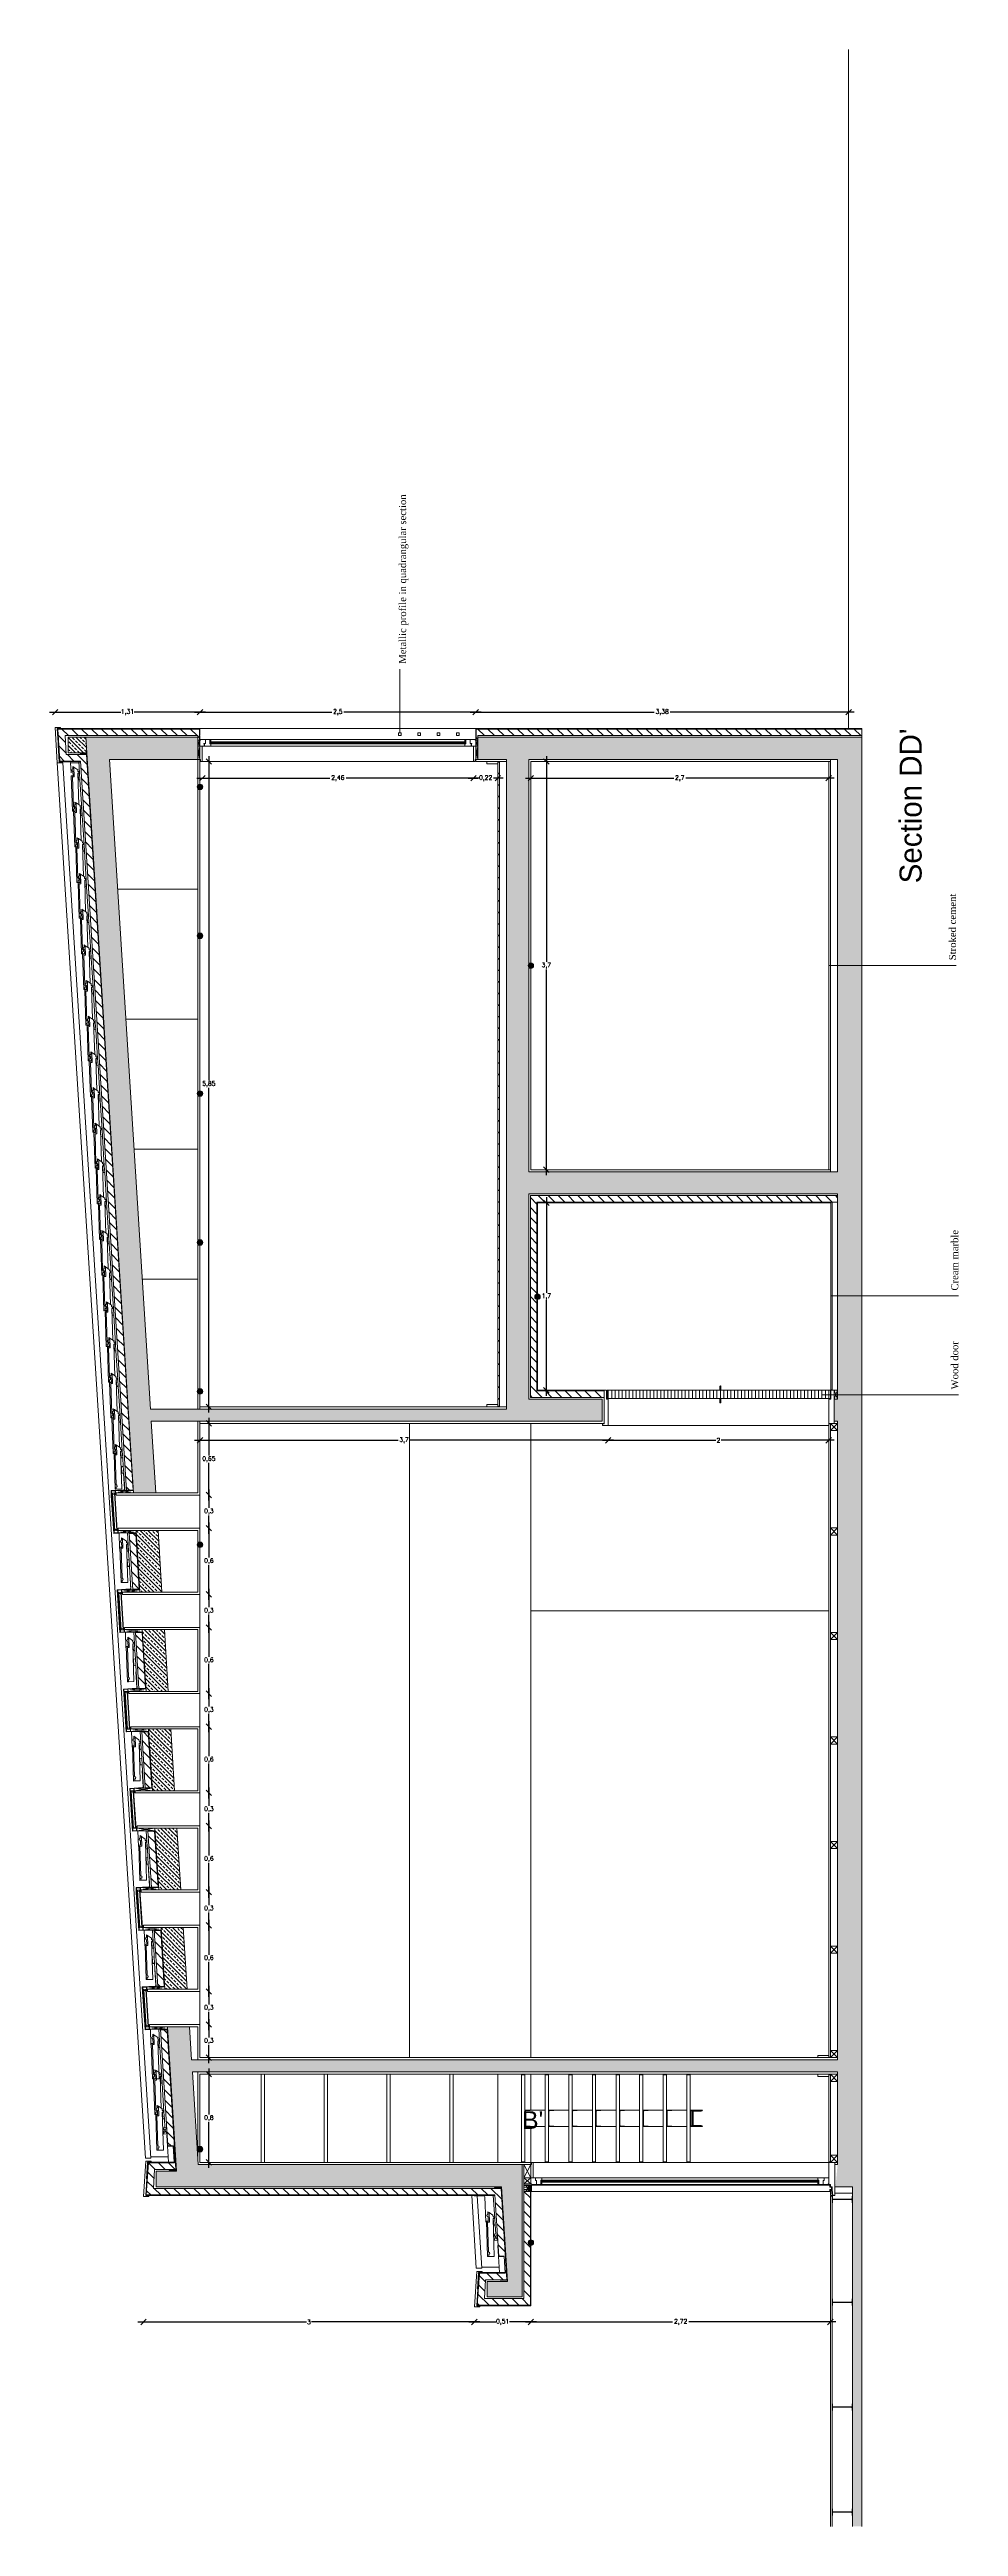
# Model space of a CAD drawing. Header units: inches. Extents: x 23 to 96, y 10 to 141.
# Drawn here: x 75.16 to 83.4, y 44.71 to 67.17 of the extents above; entities that cross this region are included whole.
import ezdxf

# ---------------------------------------------------------------- set-up
doc = ezdxf.new("R2010")
doc.units = ezdxf.units.IN
doc.header["$MEASUREMENT"] = 0
for name, color, linetype, lineweight in [('Cut', 2, 'Continuous', 5), ('Dimensions', 4, 'Continuous', 0), ('Hatch Isolation', 3, 'Continuous', 0), ('Hatch Resistent stratum', 4, 'Continuous', 0), ('Hatch Wood door', 4, 'Continuous', 0), ('Legends', 7, 'Continuous', 0), ('Light points', 6, 'Continuous', 0), ('View in first plane', 250, 'Continuous', 0), ('View in second plane', 253, 'Continuous', 0)]:
    doc.layers.add(name, color=color, linetype=linetype, lineweight=lineweight)
doc.layers.add('Hatch solid 1', color=254, linetype='Continuous', lineweight=0, true_color=0xe8e8e8)
doc.styles.add('texto', font='txt.shx')
doc.dimstyles.new('André 1 50', dxfattribs={"dimtxt": 0.04, "dimasz": 0.05, "dimexe": 0.05, "dimexo": 0.05, "dimgap": 0.01, "dimtad": 0, "dimtih": 1, "dimtoh": 1, "dimlfac": -1, "dimzin": 9, "dimtxsty": 'texto', "dimblk": 'OBLIQUE', "dimcen": 0.08, "dimdle": 0.05, "dimse1": 1, "dimse2": 1, "dimazin": 0, "dimtfac": 1, "dimtmove": 0, "dimatfit": 3, "dimldrblk": 'NONE', "dimfxl": 1, "dimarcsym": 0})
pattern_1 = [(135, (198.464496, -100.70936), (-0.04490128, -0.04490128), [])]
pattern_2 = [(315, (198.464496, -100.70936), (0.035921024, 0.035921024), []), (315, (198.464496, -100.74528), (0.035921024, 0.035921024), [0.0254, -0.0127])]

# ---------------------------------------------------------------- blocks, each defined once
blk = doc.blocks.new('_Oblique')
at = {"color": 0, "linetype": 'ByBlock', "lineweight": -2}
blk.add_line((-0.5, -0.5), (0.5, 0.5), dxfattribs=at)
blk = doc.blocks.new('*D97')
at = {"layer": 'DEFPOINTS', "color": 0, "transparency": 16777216}
for p in [(79.026, 61.16), (79.026, 61.012), (82.406, 61.012)]:
    blk.add_point(p, dxfattribs=at)
at = {"layer": 'Dimensions', "color": 0, "lineweight": -2, "transparency": 16777216}
for p, q in [((78.976, 61.16), (80.643, 61.16)), ((82.456, 61.16), (80.79, 61.16))]:
    blk.add_line(p, q, dxfattribs=at)
at = {"layer": 'Dimensions', "color": 0, "lineweight": -2, "transparency": 16777216, "xscale": 0.05, "yscale": 0.05, "zscale": 0.05, "rotation": 180}
blk.add_blockref('_Oblique', (79.026, 61.16), dxfattribs=at)
at = {"layer": 'Dimensions', "color": 0, "lineweight": -2, "transparency": 16777216, "xscale": 0.05, "yscale": 0.05, "zscale": 0.05}
blk.add_blockref('_Oblique', (82.406, 61.16), dxfattribs=at)
at = {"layer": 'Dimensions', "color": 0, "transparency": 16777216, "insert": (80.716, 61.16), "char_height": 0.04, "attachment_point": 5, "style": 'texto'}
blk.add_mtext('3,38', dxfattribs=at)
blk = doc.blocks.new('_None')
blk = doc.blocks.new('*D98')
at = {"layer": 'DEFPOINTS', "color": 0, "transparency": 16777216}
for p in [(76.526, 61.16), (76.526, 61.012), (79.026, 61.012)]:
    blk.add_point(p, dxfattribs=at)
at = {"layer": 'Dimensions', "color": 0, "lineweight": -2, "transparency": 16777216}
for p, q in [((76.476, 61.16), (77.723, 61.16)), ((79.076, 61.16), (77.83, 61.16))]:
    blk.add_line(p, q, dxfattribs=at)
at = {"layer": 'Dimensions', "color": 0, "lineweight": -2, "transparency": 16777216, "xscale": 0.05, "yscale": 0.05, "zscale": 0.05, "rotation": 180}
blk.add_blockref('_Oblique', (76.526, 61.16), dxfattribs=at)
at = {"layer": 'Dimensions', "color": 0, "lineweight": -2, "transparency": 16777216, "xscale": 0.05, "yscale": 0.05, "zscale": 0.05}
blk.add_blockref('_Oblique', (79.026, 61.16), dxfattribs=at)
at = {"layer": 'Dimensions', "color": 0, "transparency": 16777216, "insert": (77.776, 61.16), "char_height": 0.04, "attachment_point": 5, "style": 'texto'}
blk.add_mtext('2,5', dxfattribs=at)
blk = doc.blocks.new('*D99')
at = {"layer": 'DEFPOINTS', "color": 0, "transparency": 16777216}
for p in [(75.213, 61.16), (75.213, 61.022), (76.526, 61.012)]:
    blk.add_point(p, dxfattribs=at)
at = {"layer": 'Dimensions', "color": 0, "lineweight": -2, "transparency": 16777216}
for p, q in [((75.163, 61.16), (75.809, 61.16)), ((76.576, 61.16), (75.929, 61.16))]:
    blk.add_line(p, q, dxfattribs=at)
at = {"layer": 'Dimensions', "color": 0, "lineweight": -2, "transparency": 16777216, "xscale": 0.05, "yscale": 0.05, "zscale": 0.05, "rotation": 180}
blk.add_blockref('_Oblique', (75.213, 61.16), dxfattribs=at)
at = {"layer": 'Dimensions', "color": 0, "lineweight": -2, "transparency": 16777216, "xscale": 0.05, "yscale": 0.05, "zscale": 0.05}
blk.add_blockref('_Oblique', (76.526, 61.16), dxfattribs=at)
at = {"layer": 'Dimensions', "color": 0, "transparency": 16777216, "insert": (75.869, 61.16), "char_height": 0.04, "attachment_point": 5, "style": 'texto'}
blk.add_mtext('1,31', dxfattribs=at)
blk = doc.blocks.new('*D101')
at = {"layer": 'DEFPOINTS', "color": 0, "transparency": 16777216}
for p in [(82.241, 47.712), (79.526, 46.712), (79.526, 46.566)]:
    blk.add_point(p, dxfattribs=at)
at = {"layer": 'Dimensions', "color": 0, "lineweight": -2, "transparency": 16777216}
for p, q in [((79.476, 46.566), (80.811, 46.566)), ((82.291, 46.566), (80.957, 46.566))]:
    blk.add_line(p, q, dxfattribs=at)
at = {"layer": 'Dimensions', "color": 0, "lineweight": -2, "transparency": 16777216, "xscale": 0.05, "yscale": 0.05, "zscale": 0.05, "rotation": 180}
blk.add_blockref('_Oblique', (79.526, 46.566), dxfattribs=at)
at = {"layer": 'Dimensions', "color": 0, "lineweight": -2, "transparency": 16777216, "xscale": 0.05, "yscale": 0.05, "zscale": 0.05}
blk.add_blockref('_Oblique', (82.241, 46.566), dxfattribs=at)
at = {"layer": 'Dimensions', "color": 0, "transparency": 16777216, "insert": (80.884, 46.566), "char_height": 0.04, "attachment_point": 5, "style": 'texto'}
blk.add_mtext('2,72', dxfattribs=at)
blk = doc.blocks.new('*D102')
at = {"layer": 'DEFPOINTS', "color": 0, "transparency": 16777216}
for p in [(79.526, 46.712), (79.014, 46.702), (79.014, 46.566)]:
    blk.add_point(p, dxfattribs=at)
at = {"layer": 'Dimensions', "color": 0, "lineweight": -2, "transparency": 16777216}
for p, q in [((78.964, 46.566), (79.207, 46.566)), ((79.576, 46.566), (79.333, 46.566))]:
    blk.add_line(p, q, dxfattribs=at)
at = {"layer": 'Dimensions', "color": 0, "lineweight": -2, "transparency": 16777216, "xscale": 0.05, "yscale": 0.05, "zscale": 0.05, "rotation": 180}
blk.add_blockref('_Oblique', (79.014, 46.566), dxfattribs=at)
at = {"layer": 'Dimensions', "color": 0, "lineweight": -2, "transparency": 16777216, "xscale": 0.05, "yscale": 0.05, "zscale": 0.05}
blk.add_blockref('_Oblique', (79.526, 46.566), dxfattribs=at)
at = {"layer": 'Dimensions', "color": 0, "transparency": 16777216, "insert": (79.27, 46.566), "char_height": 0.04, "attachment_point": 5, "style": 'texto'}
blk.add_mtext('0,51', dxfattribs=at)
blk = doc.blocks.new('*D103')
at = {"layer": 'DEFPOINTS', "color": 0, "transparency": 16777216}
for p in [(76.014, 47.702), (76.014, 46.566), (79.014, 46.702)]:
    blk.add_point(p, dxfattribs=at)
at = {"layer": 'Dimensions', "color": 0, "lineweight": -2, "transparency": 16777216}
for p, q in [((75.964, 46.566), (77.491, 46.566)), ((79.064, 46.566), (77.537, 46.566))]:
    blk.add_line(p, q, dxfattribs=at)
at = {"layer": 'Dimensions', "color": 0, "lineweight": -2, "transparency": 16777216, "xscale": 0.05, "yscale": 0.05, "zscale": 0.05, "rotation": 180}
blk.add_blockref('_Oblique', (76.014, 46.566), dxfattribs=at)
at = {"layer": 'Dimensions', "color": 0, "lineweight": -2, "transparency": 16777216, "xscale": 0.05, "yscale": 0.05, "zscale": 0.05}
blk.add_blockref('_Oblique', (79.014, 46.566), dxfattribs=at)
at = {"layer": 'Dimensions', "color": 0, "transparency": 16777216, "insert": (77.514, 46.566), "char_height": 0.04, "attachment_point": 5, "style": 'texto'}
blk.add_mtext('3', dxfattribs=at)
blk = doc.blocks.new('*D104')
at = {"layer": 'DEFPOINTS', "color": 0, "transparency": 16777216}
for p in [(76.526, 48.812), (76.607, 48.812), (76.526, 48.012)]:
    blk.add_point(p, dxfattribs=at)
at = {"layer": 'Dimensions', "color": 0, "lineweight": -2, "transparency": 16777216}
for p, q in [((76.607, 48.862), (76.607, 48.445)), ((76.607, 47.962), (76.607, 48.378))]:
    blk.add_line(p, q, dxfattribs=at)
at = {"layer": 'Dimensions', "color": 0, "lineweight": -2, "transparency": 16777216, "xscale": 0.05, "yscale": 0.05, "zscale": 0.05}
for p, rotation in [((76.607, 48.812), 90), ((76.607, 48.012), 270)]:
    blk.add_blockref('_Oblique', p, dxfattribs=dict(at, rotation=rotation))
at = {"layer": 'Dimensions', "color": 0, "transparency": 16777216, "insert": (76.607, 48.412), "char_height": 0.04, "attachment_point": 5, "style": 'texto'}
blk.add_mtext('0,8', dxfattribs=at)
blk = doc.blocks.new('*D105')
at = {"layer": 'DEFPOINTS', "color": 0, "transparency": 16777216}
for p in [(76.526, 49.262), (76.607, 49.262), (76.607, 48.962)]:
    blk.add_point(p, dxfattribs=at)
at = {"layer": 'Dimensions', "color": 0, "lineweight": -2, "transparency": 16777216}
for p, q in [((76.607, 49.312), (76.607, 49.145)), ((76.607, 48.912), (76.607, 49.078))]:
    blk.add_line(p, q, dxfattribs=at)
at = {"layer": 'Dimensions', "color": 0, "lineweight": -2, "transparency": 16777216, "xscale": 0.05, "yscale": 0.05, "zscale": 0.05}
for p, rotation in [((76.607, 49.262), 90), ((76.607, 48.962), 270)]:
    blk.add_blockref('_Oblique', p, dxfattribs=dict(at, rotation=rotation))
at = {"layer": 'Dimensions', "color": 0, "transparency": 16777216, "insert": (76.607, 49.112), "char_height": 0.04, "attachment_point": 5, "style": 'texto'}
blk.add_mtext('0,3', dxfattribs=at)
blk = doc.blocks.new('*D106')
at = {"layer": 'DEFPOINTS', "color": 0, "transparency": 16777216}
for p in [(76.526, 49.562), (76.607, 49.562), (76.526, 49.262)]:
    blk.add_point(p, dxfattribs=at)
at = {"layer": 'Dimensions', "color": 0, "lineweight": -2, "transparency": 16777216}
for p, q in [((76.607, 49.612), (76.607, 49.445)), ((76.607, 49.212), (76.607, 49.378))]:
    blk.add_line(p, q, dxfattribs=at)
at = {"layer": 'Dimensions', "color": 0, "lineweight": -2, "transparency": 16777216, "xscale": 0.05, "yscale": 0.05, "zscale": 0.05}
for p, rotation in [((76.607, 49.562), 90), ((76.607, 49.262), 270)]:
    blk.add_blockref('_Oblique', p, dxfattribs=dict(at, rotation=rotation))
at = {"layer": 'Dimensions', "color": 0, "transparency": 16777216, "insert": (76.607, 49.412), "char_height": 0.04, "attachment_point": 5, "style": 'texto'}
blk.add_mtext('0,3', dxfattribs=at)
blk = doc.blocks.new('*D107')
at = {"layer": 'DEFPOINTS', "color": 0, "transparency": 16777216}
for p in [(76.526, 50.162), (76.607, 50.162), (76.526, 49.562)]:
    blk.add_point(p, dxfattribs=at)
at = {"layer": 'Dimensions', "color": 0, "lineweight": -2, "transparency": 16777216}
for p, q in [((76.607, 50.212), (76.607, 49.895)), ((76.607, 49.512), (76.607, 49.828))]:
    blk.add_line(p, q, dxfattribs=at)
at = {"layer": 'Dimensions', "color": 0, "lineweight": -2, "transparency": 16777216, "xscale": 0.05, "yscale": 0.05, "zscale": 0.05}
for p, rotation in [((76.607, 50.162), 90), ((76.607, 49.562), 270)]:
    blk.add_blockref('_Oblique', p, dxfattribs=dict(at, rotation=rotation))
at = {"layer": 'Dimensions', "color": 0, "transparency": 16777216, "insert": (76.607, 49.862), "char_height": 0.04, "attachment_point": 5, "style": 'texto'}
blk.add_mtext('0,6', dxfattribs=at)
blk = doc.blocks.new('*D108')
at = {"layer": 'DEFPOINTS', "color": 0, "transparency": 16777216}
for p in [(76.526, 50.462), (76.607, 50.462), (76.526, 50.162)]:
    blk.add_point(p, dxfattribs=at)
at = {"layer": 'Dimensions', "color": 0, "lineweight": -2, "transparency": 16777216}
for p, q in [((76.607, 50.512), (76.607, 50.345)), ((76.607, 50.112), (76.607, 50.278))]:
    blk.add_line(p, q, dxfattribs=at)
at = {"layer": 'Dimensions', "color": 0, "lineweight": -2, "transparency": 16777216, "xscale": 0.05, "yscale": 0.05, "zscale": 0.05}
for p, rotation in [((76.607, 50.462), 90), ((76.607, 50.162), 270)]:
    blk.add_blockref('_Oblique', p, dxfattribs=dict(at, rotation=rotation))
at = {"layer": 'Dimensions', "color": 0, "transparency": 16777216, "insert": (76.607, 50.312), "char_height": 0.04, "attachment_point": 5, "style": 'texto'}
blk.add_mtext('0,3', dxfattribs=at)
blk = doc.blocks.new('*D109')
at = {"layer": 'DEFPOINTS', "color": 0, "transparency": 16777216}
for p in [(76.526, 51.062), (76.607, 51.062), (76.526, 50.462)]:
    blk.add_point(p, dxfattribs=at)
at = {"layer": 'Dimensions', "color": 0, "lineweight": -2, "transparency": 16777216}
for p, q in [((76.607, 51.112), (76.607, 50.795)), ((76.607, 50.412), (76.607, 50.728))]:
    blk.add_line(p, q, dxfattribs=at)
at = {"layer": 'Dimensions', "color": 0, "lineweight": -2, "transparency": 16777216, "xscale": 0.05, "yscale": 0.05, "zscale": 0.05}
for p, rotation in [((76.607, 51.062), 90), ((76.607, 50.462), 270)]:
    blk.add_blockref('_Oblique', p, dxfattribs=dict(at, rotation=rotation))
at = {"layer": 'Dimensions', "color": 0, "transparency": 16777216, "insert": (76.607, 50.762), "char_height": 0.04, "attachment_point": 5, "style": 'texto'}
blk.add_mtext('0,6', dxfattribs=at)
blk = doc.blocks.new('*D110')
at = {"layer": 'DEFPOINTS', "color": 0, "transparency": 16777216}
for p in [(76.526, 51.362), (76.607, 51.362), (76.526, 51.062)]:
    blk.add_point(p, dxfattribs=at)
at = {"layer": 'Dimensions', "color": 0, "lineweight": -2, "transparency": 16777216}
for p, q in [((76.607, 51.412), (76.607, 51.245)), ((76.607, 51.012), (76.607, 51.178))]:
    blk.add_line(p, q, dxfattribs=at)
at = {"layer": 'Dimensions', "color": 0, "lineweight": -2, "transparency": 16777216, "xscale": 0.05, "yscale": 0.05, "zscale": 0.05}
for p, rotation in [((76.607, 51.362), 90), ((76.607, 51.062), 270)]:
    blk.add_blockref('_Oblique', p, dxfattribs=dict(at, rotation=rotation))
at = {"layer": 'Dimensions', "color": 0, "transparency": 16777216, "insert": (76.607, 51.212), "char_height": 0.04, "attachment_point": 5, "style": 'texto'}
blk.add_mtext('0,3', dxfattribs=at)
blk = doc.blocks.new('*D111')
at = {"layer": 'DEFPOINTS', "color": 0, "transparency": 16777216}
for p in [(76.526, 51.962), (76.607, 51.962), (76.526, 51.362)]:
    blk.add_point(p, dxfattribs=at)
at = {"layer": 'Dimensions', "color": 0, "lineweight": -2, "transparency": 16777216}
for p, q in [((76.607, 52.012), (76.607, 51.695)), ((76.607, 51.312), (76.607, 51.628))]:
    blk.add_line(p, q, dxfattribs=at)
at = {"layer": 'Dimensions', "color": 0, "lineweight": -2, "transparency": 16777216, "xscale": 0.05, "yscale": 0.05, "zscale": 0.05}
for p, rotation in [((76.607, 51.962), 90), ((76.607, 51.362), 270)]:
    blk.add_blockref('_Oblique', p, dxfattribs=dict(at, rotation=rotation))
at = {"layer": 'Dimensions', "color": 0, "transparency": 16777216, "insert": (76.607, 51.662), "char_height": 0.04, "attachment_point": 5, "style": 'texto'}
blk.add_mtext('0,6', dxfattribs=at)
blk = doc.blocks.new('*D112')
at = {"layer": 'DEFPOINTS', "color": 0, "transparency": 16777216}
for p in [(76.526, 52.262), (76.607, 52.262), (76.526, 51.962)]:
    blk.add_point(p, dxfattribs=at)
at = {"layer": 'Dimensions', "color": 0, "lineweight": -2, "transparency": 16777216}
for p, q in [((76.607, 52.312), (76.607, 52.145)), ((76.607, 51.912), (76.607, 52.078))]:
    blk.add_line(p, q, dxfattribs=at)
at = {"layer": 'Dimensions', "color": 0, "lineweight": -2, "transparency": 16777216, "xscale": 0.05, "yscale": 0.05, "zscale": 0.05}
for p, rotation in [((76.607, 52.262), 90), ((76.607, 51.962), 270)]:
    blk.add_blockref('_Oblique', p, dxfattribs=dict(at, rotation=rotation))
at = {"layer": 'Dimensions', "color": 0, "transparency": 16777216, "insert": (76.607, 52.112), "char_height": 0.04, "attachment_point": 5, "style": 'texto'}
blk.add_mtext('0,3', dxfattribs=at)
blk = doc.blocks.new('*D113')
at = {"layer": 'DEFPOINTS', "color": 0, "transparency": 16777216}
for p in [(76.526, 52.862), (76.607, 52.862), (76.526, 52.262)]:
    blk.add_point(p, dxfattribs=at)
at = {"layer": 'Dimensions', "color": 0, "lineweight": -2, "transparency": 16777216}
for p, q in [((76.607, 52.912), (76.607, 52.595)), ((76.607, 52.212), (76.607, 52.528))]:
    blk.add_line(p, q, dxfattribs=at)
at = {"layer": 'Dimensions', "color": 0, "lineweight": -2, "transparency": 16777216, "xscale": 0.05, "yscale": 0.05, "zscale": 0.05}
for p, rotation in [((76.607, 52.862), 90), ((76.607, 52.262), 270)]:
    blk.add_blockref('_Oblique', p, dxfattribs=dict(at, rotation=rotation))
at = {"layer": 'Dimensions', "color": 0, "transparency": 16777216, "insert": (76.607, 52.562), "char_height": 0.04, "attachment_point": 5, "style": 'texto'}
blk.add_mtext('0,6', dxfattribs=at)
blk = doc.blocks.new('*D114')
at = {"layer": 'DEFPOINTS', "color": 0, "transparency": 16777216}
for p in [(76.526, 53.162), (76.607, 53.162), (76.526, 52.862)]:
    blk.add_point(p, dxfattribs=at)
at = {"layer": 'Dimensions', "color": 0, "lineweight": -2, "transparency": 16777216}
for p, q in [((76.607, 53.212), (76.607, 53.045)), ((76.607, 52.812), (76.607, 52.978))]:
    blk.add_line(p, q, dxfattribs=at)
at = {"layer": 'Dimensions', "color": 0, "lineweight": -2, "transparency": 16777216, "xscale": 0.05, "yscale": 0.05, "zscale": 0.05}
for p, rotation in [((76.607, 53.162), 90), ((76.607, 52.862), 270)]:
    blk.add_blockref('_Oblique', p, dxfattribs=dict(at, rotation=rotation))
at = {"layer": 'Dimensions', "color": 0, "transparency": 16777216, "insert": (76.607, 53.012), "char_height": 0.04, "attachment_point": 5, "style": 'texto'}
blk.add_mtext('0,3', dxfattribs=at)
blk = doc.blocks.new('*D115')
at = {"layer": 'DEFPOINTS', "color": 0, "transparency": 16777216}
for p in [(76.526, 53.762), (76.607, 53.762), (76.526, 53.162)]:
    blk.add_point(p, dxfattribs=at)
at = {"layer": 'Dimensions', "color": 0, "lineweight": -2, "transparency": 16777216}
for p, q in [((76.607, 53.812), (76.607, 53.495)), ((76.607, 53.112), (76.607, 53.428))]:
    blk.add_line(p, q, dxfattribs=at)
at = {"layer": 'Dimensions', "color": 0, "lineweight": -2, "transparency": 16777216, "xscale": 0.05, "yscale": 0.05, "zscale": 0.05}
for p, rotation in [((76.607, 53.762), 90), ((76.607, 53.162), 270)]:
    blk.add_blockref('_Oblique', p, dxfattribs=dict(at, rotation=rotation))
at = {"layer": 'Dimensions', "color": 0, "transparency": 16777216, "insert": (76.607, 53.462), "char_height": 0.04, "attachment_point": 5, "style": 'texto'}
blk.add_mtext('0,6', dxfattribs=at)
blk = doc.blocks.new('*D116')
at = {"layer": 'DEFPOINTS', "color": 0, "transparency": 16777216}
for p in [(76.526, 54.062), (76.607, 54.062), (76.526, 53.762)]:
    blk.add_point(p, dxfattribs=at)
at = {"layer": 'Dimensions', "color": 0, "lineweight": -2, "transparency": 16777216}
for p, q in [((76.607, 54.112), (76.607, 53.945)), ((76.607, 53.712), (76.607, 53.878))]:
    blk.add_line(p, q, dxfattribs=at)
at = {"layer": 'Dimensions', "color": 0, "lineweight": -2, "transparency": 16777216, "xscale": 0.05, "yscale": 0.05, "zscale": 0.05}
for p, rotation in [((76.607, 54.062), 90), ((76.607, 53.762), 270)]:
    blk.add_blockref('_Oblique', p, dxfattribs=dict(at, rotation=rotation))
at = {"layer": 'Dimensions', "color": 0, "transparency": 16777216, "insert": (76.607, 53.912), "char_height": 0.04, "attachment_point": 5, "style": 'texto'}
blk.add_mtext('0,3', dxfattribs=at)
blk = doc.blocks.new('*D117')
at = {"layer": 'DEFPOINTS', "color": 0, "transparency": 16777216}
for p in [(76.526, 54.712), (76.607, 54.712), (76.526, 54.062)]:
    blk.add_point(p, dxfattribs=at)
at = {"layer": 'Dimensions', "color": 0, "lineweight": -2, "transparency": 16777216}
for p, q in [((76.607, 54.762), (76.607, 54.42)), ((76.607, 54.012), (76.607, 54.353))]:
    blk.add_line(p, q, dxfattribs=at)
at = {"layer": 'Dimensions', "color": 0, "lineweight": -2, "transparency": 16777216, "xscale": 0.05, "yscale": 0.05, "zscale": 0.05}
for p, rotation in [((76.607, 54.712), 90), ((76.607, 54.062), 270)]:
    blk.add_blockref('_Oblique', p, dxfattribs=dict(at, rotation=rotation))
at = {"layer": 'Dimensions', "color": 0, "transparency": 16777216, "insert": (76.607, 54.387), "char_height": 0.04, "attachment_point": 5, "style": 'texto'}
blk.add_mtext('0,65', dxfattribs=at)
blk = doc.blocks.new('*D118')
at = {"layer": 'DEFPOINTS', "color": 0, "transparency": 16777216}
for p in [(76.532, 60.712), (76.607, 60.712), (76.526, 54.862)]:
    blk.add_point(p, dxfattribs=at)
at = {"layer": 'Dimensions', "color": 0, "lineweight": -2, "transparency": 16777216}
for p, q in [((76.607, 60.762), (76.607, 57.82)), ((76.607, 54.812), (76.607, 57.753))]:
    blk.add_line(p, q, dxfattribs=at)
at = {"layer": 'Dimensions', "color": 0, "lineweight": -2, "transparency": 16777216, "xscale": 0.05, "yscale": 0.05, "zscale": 0.05}
for p, rotation in [((76.607, 60.712), 90), ((76.607, 54.862), 270)]:
    blk.add_blockref('_Oblique', p, dxfattribs=dict(at, rotation=rotation))
at = {"layer": 'Dimensions', "color": 0, "transparency": 16777216, "insert": (76.607, 57.787), "char_height": 0.04, "attachment_point": 5, "style": 'texto'}
blk.add_mtext('5,85', dxfattribs=at)
blk = doc.blocks.new('*D119')
at = {"layer": 'DEFPOINTS', "color": 0, "transparency": 16777216}
for p in [(80.226, 54.692), (82.226, 54.692), (80.226, 54.559)]:
    blk.add_point(p, dxfattribs=at)
at = {"layer": 'Dimensions', "color": 0, "lineweight": -2, "transparency": 16777216}
for p, q in [((80.176, 54.559), (81.203, 54.559)), ((82.276, 54.559), (81.25, 54.559))]:
    blk.add_line(p, q, dxfattribs=at)
at = {"layer": 'Dimensions', "color": 0, "lineweight": -2, "transparency": 16777216, "xscale": 0.05, "yscale": 0.05, "zscale": 0.05, "rotation": 180}
blk.add_blockref('_Oblique', (80.226, 54.559), dxfattribs=at)
at = {"layer": 'Dimensions', "color": 0, "lineweight": -2, "transparency": 16777216, "xscale": 0.05, "yscale": 0.05, "zscale": 0.05}
blk.add_blockref('_Oblique', (82.226, 54.559), dxfattribs=at)
at = {"layer": 'Dimensions', "color": 0, "transparency": 16777216, "insert": (81.226, 54.559), "char_height": 0.04, "attachment_point": 5, "style": 'texto'}
blk.add_mtext('2', dxfattribs=at)
blk = doc.blocks.new('*D120')
at = {"layer": 'DEFPOINTS', "color": 0, "transparency": 16777216}
for p in [(76.526, 54.712), (80.226, 54.692), (76.526, 54.559)]:
    blk.add_point(p, dxfattribs=at)
at = {"layer": 'Dimensions', "color": 0, "lineweight": -2, "transparency": 16777216}
for p, q in [((76.476, 54.559), (78.323, 54.559)), ((80.276, 54.559), (78.43, 54.559))]:
    blk.add_line(p, q, dxfattribs=at)
at = {"layer": 'Dimensions', "color": 0, "lineweight": -2, "transparency": 16777216, "xscale": 0.05, "yscale": 0.05, "zscale": 0.05, "rotation": 180}
blk.add_blockref('_Oblique', (76.526, 54.559), dxfattribs=at)
at = {"layer": 'Dimensions', "color": 0, "lineweight": -2, "transparency": 16777216, "xscale": 0.05, "yscale": 0.05, "zscale": 0.05}
blk.add_blockref('_Oblique', (80.226, 54.559), dxfattribs=at)
at = {"layer": 'Dimensions', "color": 0, "transparency": 16777216, "insert": (78.376, 54.559), "char_height": 0.04, "attachment_point": 5, "style": 'texto'}
blk.add_mtext('3,7', dxfattribs=at)
blk = doc.blocks.new('*D121')
at = {"layer": 'DEFPOINTS', "color": 0, "transparency": 16777216}
for p in [(79.526, 60.712), (82.226, 60.712), (79.526, 60.561)]:
    blk.add_point(p, dxfattribs=at)
at = {"layer": 'Dimensions', "color": 0, "lineweight": -2, "transparency": 16777216}
for p, q in [((79.476, 60.561), (80.823, 60.561)), ((82.276, 60.561), (80.93, 60.561))]:
    blk.add_line(p, q, dxfattribs=at)
at = {"layer": 'Dimensions', "color": 0, "lineweight": -2, "transparency": 16777216, "xscale": 0.05, "yscale": 0.05, "zscale": 0.05, "rotation": 180}
blk.add_blockref('_Oblique', (79.526, 60.561), dxfattribs=at)
at = {"layer": 'Dimensions', "color": 0, "lineweight": -2, "transparency": 16777216, "xscale": 0.05, "yscale": 0.05, "zscale": 0.05}
blk.add_blockref('_Oblique', (82.226, 60.561), dxfattribs=at)
at = {"layer": 'Dimensions', "color": 0, "transparency": 16777216, "insert": (80.876, 60.561), "char_height": 0.04, "attachment_point": 5, "style": 'texto'}
blk.add_mtext('2,7', dxfattribs=at)
blk = doc.blocks.new('*D122')
at = {"layer": 'DEFPOINTS', "color": 0, "transparency": 16777216}
for p in [(79.006, 60.712), (79.226, 60.692), (79.006, 60.561)]:
    blk.add_point(p, dxfattribs=at)
at = {"layer": 'Dimensions', "color": 0, "lineweight": -2, "transparency": 16777216}
for p, q in [((78.956, 60.561), (79.046, 60.561)), ((79.276, 60.561), (79.186, 60.561))]:
    blk.add_line(p, q, dxfattribs=at)
at = {"layer": 'Dimensions', "color": 0, "lineweight": -2, "transparency": 16777216, "xscale": 0.05, "yscale": 0.05, "zscale": 0.05, "rotation": 180}
blk.add_blockref('_Oblique', (79.006, 60.561), dxfattribs=at)
at = {"layer": 'Dimensions', "color": 0, "lineweight": -2, "transparency": 16777216, "xscale": 0.05, "yscale": 0.05, "zscale": 0.05}
blk.add_blockref('_Oblique', (79.226, 60.561), dxfattribs=at)
at = {"layer": 'Dimensions', "color": 0, "transparency": 16777216, "insert": (79.116, 60.561), "char_height": 0.04, "attachment_point": 5, "style": 'texto'}
blk.add_mtext('0,22', dxfattribs=at)
blk = doc.blocks.new('*D123')
at = {"layer": 'DEFPOINTS', "color": 0, "transparency": 16777216}
for p in [(76.547, 60.712), (79.006, 60.712), (76.547, 60.561)]:
    blk.add_point(p, dxfattribs=at)
at = {"layer": 'Dimensions', "color": 0, "lineweight": -2, "transparency": 16777216}
for p, q in [((76.497, 60.561), (77.703, 60.561)), ((79.056, 60.561), (77.85, 60.561))]:
    blk.add_line(p, q, dxfattribs=at)
at = {"layer": 'Dimensions', "color": 0, "lineweight": -2, "transparency": 16777216, "xscale": 0.05, "yscale": 0.05, "zscale": 0.05, "rotation": 180}
blk.add_blockref('_Oblique', (76.547, 60.561), dxfattribs=at)
at = {"layer": 'Dimensions', "color": 0, "lineweight": -2, "transparency": 16777216, "xscale": 0.05, "yscale": 0.05, "zscale": 0.05}
blk.add_blockref('_Oblique', (79.006, 60.561), dxfattribs=at)
at = {"layer": 'Dimensions', "color": 0, "transparency": 16777216, "insert": (77.776, 60.561), "char_height": 0.04, "attachment_point": 5, "style": 'texto'}
blk.add_mtext('2,46', dxfattribs=at)
blk = doc.blocks.new('*D11')
at = {"layer": 'DEFPOINTS', "color": 0, "transparency": 16777216}
for p in [(79.741, 60.712), (79.666, 57.012), (79.741, 57.012)]:
    blk.add_point(p, dxfattribs=at)
at = {"layer": 'Dimensions', "color": 0, "lineweight": -2, "transparency": 16777216}
for p, q in [((79.666, 60.762), (79.666, 58.895)), ((79.666, 56.962), (79.666, 58.828))]:
    blk.add_line(p, q, dxfattribs=at)
at = {"layer": 'Dimensions', "color": 0, "lineweight": -2, "transparency": 16777216, "xscale": 0.05, "yscale": 0.05, "zscale": 0.05}
for p, rotation in [((79.666, 60.712), 90), ((79.666, 57.012), 270)]:
    blk.add_blockref('_Oblique', p, dxfattribs=dict(at, rotation=rotation))
at = {"layer": 'Dimensions', "color": 0, "transparency": 16777216, "insert": (79.666, 58.862), "char_height": 0.04, "attachment_point": 5, "style": 'texto'}
blk.add_mtext('3,7', dxfattribs=at)
blk = doc.blocks.new('*D12')
at = {"layer": 'DEFPOINTS', "color": 0, "transparency": 16777216}
for p in [(79.756, 56.712), (79.666, 55.012), (79.761, 55.012)]:
    blk.add_point(p, dxfattribs=at)
at = {"layer": 'Dimensions', "color": 0, "lineweight": -2, "transparency": 16777216}
for p, q in [((79.666, 56.762), (79.666, 55.895)), ((79.666, 54.962), (79.666, 55.828))]:
    blk.add_line(p, q, dxfattribs=at)
at = {"layer": 'Dimensions', "color": 0, "lineweight": -2, "transparency": 16777216, "xscale": 0.05, "yscale": 0.05, "zscale": 0.05}
for p, rotation in [((79.666, 56.712), 90), ((79.666, 55.012), 270)]:
    blk.add_blockref('_Oblique', p, dxfattribs=dict(at, rotation=rotation))
at = {"layer": 'Dimensions', "color": 0, "transparency": 16777216, "insert": (79.666, 55.862), "char_height": 0.04, "attachment_point": 5, "style": 'texto'}
blk.add_mtext('1,7', dxfattribs=at)

msp = doc.modelspace()

# ---------------------------------------------------------------- hatches: boundary and pattern name
at = {"layer": 'Cut'}
for points in [[(75.36, 60.582), (75.37, 60.262), (75.38, 60.263), (75.38, 60.28, 0.831481), (75.379, 60.304), (75.371, 60.573), (75.386, 60.573), (75.383, 60.661), (75.373, 60.668), (75.374, 60.647, 0.831481), (75.374, 60.623), (75.376, 60.583)], [(75.381, 60.259), (75.391, 59.939), (75.401, 59.939), (75.4, 59.957, 0.831481), (75.4, 59.98), (75.391, 60.249), (75.406, 60.25), (75.404, 60.337), (75.393, 60.344), (75.394, 60.323, 0.831481), (75.395, 60.3), (75.396, 60.259)], [(75.401, 59.935), (75.411, 59.615), (75.421, 59.616), (75.421, 59.633, 0.831481), (75.42, 59.657), (75.411, 59.926), (75.427, 59.926), (75.424, 60.014), (75.414, 60.021), (75.414, 60, 0.831481), (75.415, 59.976), (75.416, 59.936)], [(75.421, 59.612), (75.432, 59.292), (75.442, 59.292), (75.441, 59.31, 0.831481), (75.44, 59.333), (75.432, 59.602), (75.447, 59.603), (75.444, 59.69), (75.434, 59.697), (75.435, 59.676, 0.831481), (75.436, 59.653), (75.437, 59.612)], [(75.442, 59.288), (75.452, 58.968), (75.462, 58.969), (75.462, 58.986, 0.831481), (75.461, 59.01), (75.452, 59.279), (75.468, 59.279), (75.465, 59.367), (75.455, 59.374), (75.455, 59.353, 0.831481), (75.456, 59.329), (75.457, 59.289)], [(75.462, 58.965), (75.473, 58.645), (75.483, 58.645), (75.482, 58.663, 0.831481), (75.481, 58.686), (75.473, 58.955), (75.488, 58.956), (75.485, 59.043), (75.475, 59.05), (75.476, 59.029, 0.831481), (75.476, 59.006), (75.478, 58.965)], [(75.483, 58.641), (75.493, 58.321), (75.503, 58.322), (75.502, 58.339, 0.831481), (75.502, 58.363), (75.493, 58.632), (75.508, 58.632), (75.506, 58.72), (75.495, 58.727), (75.496, 58.706, 0.831481), (75.497, 58.682), (75.498, 58.642)], [(75.513, 58.308), (75.529, 58.309), (75.526, 58.396), (75.516, 58.403), (75.516, 58.382, 0.831481), (75.517, 58.359), (75.519, 58.318), (75.503, 58.318), (75.513, 57.998), (75.523, 57.998), (75.523, 58.016, 0.831481), (75.522, 58.039)], [(75.523, 57.994), (75.534, 57.674), (75.544, 57.675), (75.543, 57.692, 0.831481), (75.542, 57.716), (75.534, 57.985), (75.549, 57.985), (75.546, 58.073), (75.536, 58.08), (75.537, 58.059, 0.831481), (75.538, 58.035), (75.539, 57.995)], [(75.544, 57.671), (75.554, 57.351), (75.564, 57.351), (75.564, 57.369, 0.831481), (75.563, 57.392), (75.554, 57.661), (75.57, 57.662), (75.567, 57.749), (75.557, 57.756), (75.557, 57.735, 0.831481), (75.558, 57.712), (75.559, 57.671)], [(75.564, 57.347), (75.575, 57.027), (75.585, 57.028), (75.584, 57.045, 0.831481), (75.583, 57.069), (75.575, 57.338), (75.59, 57.338), (75.587, 57.426), (75.577, 57.433), (75.578, 57.412, 0.831481), (75.578, 57.388), (75.58, 57.348)], [(75.585, 57.024), (75.595, 56.704), (75.605, 56.704), (75.604, 56.722, 0.831481), (75.604, 56.745), (75.595, 57.014), (75.61, 57.015), (75.608, 57.102), (75.597, 57.109), (75.598, 57.088, 0.831481), (75.599, 57.065), (75.6, 57.024)], [(75.605, 56.7), (75.615, 56.38), (75.625, 56.381), (75.625, 56.398, 0.831481), (75.624, 56.422), (75.615, 56.691), (75.631, 56.691), (75.628, 56.779), (75.618, 56.786), (75.619, 56.765, 0.831481), (75.619, 56.741), (75.621, 56.701)], [(75.638, 56.462), (75.639, 56.441, 0.831481), (75.64, 56.418), (75.641, 56.377), (75.626, 56.377), (75.636, 56.057), (75.646, 56.057), (75.645, 56.075, 0.831481), (75.644, 56.098), (75.636, 56.367), (75.651, 56.368), (75.648, 56.455)], [(75.646, 56.053), (75.656, 55.733), (75.666, 55.734), (75.666, 55.751, 0.831481), (75.665, 55.775), (75.656, 56.044), (75.672, 56.044), (75.669, 56.132), (75.659, 56.139), (75.659, 56.118, 0.831481), (75.66, 56.094), (75.661, 56.054)], [(75.666, 55.73), (75.677, 55.41), (75.687, 55.41), (75.686, 55.428, 0.831481), (75.685, 55.451), (75.677, 55.72), (75.692, 55.721), (75.689, 55.808), (75.679, 55.815), (75.68, 55.794, 0.831481), (75.681, 55.771), (75.682, 55.73)], [(75.687, 55.406), (75.697, 55.086), (75.707, 55.087), (75.706, 55.104, 0.831481), (75.706, 55.128), (75.697, 55.397), (75.713, 55.397), (75.71, 55.485), (75.699, 55.492), (75.7, 55.471, 0.831481), (75.701, 55.447), (75.702, 55.407)], [(75.707, 55.083), (75.717, 54.763), (75.727, 54.763), (75.727, 54.781, 0.831481), (75.726, 54.804), (75.717, 55.073), (75.733, 55.074), (75.73, 55.161), (75.72, 55.168), (75.721, 55.147, 0.831481), (75.721, 55.124), (75.723, 55.083)], [(75.728, 54.759), (75.738, 54.439), (75.748, 54.44), (75.747, 54.457, 0.831481), (75.747, 54.481), (75.738, 54.75), (75.753, 54.75), (75.751, 54.838), (75.74, 54.845), (75.741, 54.824, 0.831481), (75.742, 54.8), (75.743, 54.76)], [(75.748, 54.436), (75.758, 54.116), (75.768, 54.116), (75.768, 54.133, 0.831481), (75.767, 54.157), (75.758, 54.426), (75.774, 54.427), (75.771, 54.514), (75.761, 54.521), (75.761, 54.5, 0.831481), (75.762, 54.477), (75.763, 54.436)], [(75.722, 54.102), (75.724, 54.062), (75.726, 54.062), (75.724, 54.1), (75.758, 54.102), (75.76, 54.064), (75.762, 54.064), (75.761, 54.082), (75.76, 54.104)], [(75.781, 53.759), (75.779, 53.759), (75.782, 53.721), (75.748, 53.719), (75.745, 53.757), (75.743, 53.757), (75.745, 53.739), (75.746, 53.717), (75.784, 53.719)], [(75.801, 53.589), (75.812, 53.269), (75.822, 53.27), (75.821, 53.287, 0.831481), (75.82, 53.311), (75.812, 53.58), (75.827, 53.58), (75.824, 53.668), (75.814, 53.675), (75.815, 53.654, 0.831481), (75.816, 53.63), (75.817, 53.59)], [(75.778, 53.202), (75.781, 53.162), (75.783, 53.162), (75.781, 53.2), (75.815, 53.202), (75.817, 53.164), (75.819, 53.164), (75.818, 53.182), (75.816, 53.204)], [(75.838, 52.859), (75.836, 52.859), (75.839, 52.821), (75.805, 52.819), (75.802, 52.857), (75.8, 52.857), (75.801, 52.839), (75.803, 52.817), (75.841, 52.819)], [(75.858, 52.689), (75.868, 52.369), (75.878, 52.37), (75.878, 52.387, 0.831481), (75.877, 52.411), (75.868, 52.68), (75.884, 52.68), (75.881, 52.768), (75.871, 52.775), (75.872, 52.754, 0.831481), (75.872, 52.73), (75.874, 52.69)], [(75.835, 52.302), (75.838, 52.262), (75.84, 52.262), (75.837, 52.3), (75.871, 52.302), (75.874, 52.264), (75.876, 52.264), (75.875, 52.282), (75.873, 52.304)], [(75.895, 51.959), (75.893, 51.959), (75.895, 51.921), (75.861, 51.919), (75.859, 51.957), (75.857, 51.957), (75.858, 51.939), (75.86, 51.917), (75.897, 51.919)], [(75.928, 51.875), (75.928, 51.854, 0.831481), (75.929, 51.83), (75.93, 51.79), (75.915, 51.789), (75.925, 51.469), (75.935, 51.47), (75.935, 51.487, 0.831481), (75.934, 51.511), (75.925, 51.78), (75.941, 51.78), (75.938, 51.868)], [(75.892, 51.402), (75.895, 51.362), (75.897, 51.362), (75.894, 51.4), (75.928, 51.402), (75.93, 51.364), (75.932, 51.364), (75.931, 51.382), (75.93, 51.404)], [(75.914, 51.057), (75.915, 51.039), (75.916, 51.017), (75.954, 51.019), (75.952, 51.059), (75.95, 51.059), (75.952, 51.021), (75.918, 51.019), (75.916, 51.057)], [(75.984, 50.975), (75.985, 50.954, 0.831481), (75.986, 50.93), (75.987, 50.89), (75.972, 50.889), (75.982, 50.569), (75.992, 50.57), (75.991, 50.587, 0.831481), (75.991, 50.611), (75.982, 50.88), (75.998, 50.88), (75.995, 50.968)], [(75.949, 50.502), (75.951, 50.462), (75.953, 50.462), (75.951, 50.5), (75.985, 50.502), (75.987, 50.464), (75.989, 50.464), (75.988, 50.482), (75.987, 50.504)], [(75.971, 50.157), (75.972, 50.139), (75.973, 50.117), (76.011, 50.119), (76.008, 50.159), (76.006, 50.159), (76.009, 50.121), (75.975, 50.119), (75.973, 50.157)], [(76.028, 49.989), (76.039, 49.669), (76.049, 49.67), (76.048, 49.687, 0.831481), (76.047, 49.711), (76.039, 49.98), (76.054, 49.98), (76.051, 50.068), (76.041, 50.075), (76.042, 50.054, 0.831481), (76.043, 50.03), (76.044, 49.99)], [(76.006, 49.602), (76.008, 49.562), (76.01, 49.562), (76.008, 49.6), (76.042, 49.602), (76.044, 49.564), (76.046, 49.564), (76.045, 49.582), (76.044, 49.604)], [(76.063, 49.259), (76.066, 49.221), (76.032, 49.219), (76.029, 49.257), (76.027, 49.257), (76.028, 49.239), (76.03, 49.217), (76.068, 49.219), (76.065, 49.259)], [(76.085, 49.089), (76.096, 48.769), (76.106, 48.77), (76.105, 48.787, 0.831481), (76.104, 48.811), (76.096, 49.08), (76.111, 49.08), (76.108, 49.168), (76.098, 49.175), (76.099, 49.154, 0.831481), (76.099, 49.13), (76.101, 49.09)], [(76.106, 48.766), (76.116, 48.446), (76.126, 48.446), (76.125, 48.464, 0.831481), (76.125, 48.487), (76.116, 48.756), (76.131, 48.757), (76.129, 48.844), (76.118, 48.851), (76.119, 48.83, 0.831481), (76.12, 48.807), (76.121, 48.766)], [(76.126, 48.442), (76.136, 48.122), (76.146, 48.123), (76.146, 48.14, 0.831481), (76.145, 48.164), (76.136, 48.433), (76.152, 48.433), (76.149, 48.521), (76.139, 48.528), (76.14, 48.507, 0.831481), (76.14, 48.483), (76.142, 48.443)], [(80.971, 48.487), (80.971, 48.337), (80.989, 48.337), (80.989, 48.342), (80.981, 48.342, -0.414214), (80.976, 48.347), (80.976, 48.477, -0.414214), (80.981, 48.482), (80.989, 48.482), (80.989, 48.487)], [(80.989, 48.487), (80.989, 48.337), (81.081, 48.337, 0.414214), (81.071, 48.347), (81.007, 48.347, -0.414214), (80.997, 48.357), (80.997, 48.467, -0.414214), (81.007, 48.477), (81.071, 48.477, 0.414214), (81.081, 48.487)], [(79.461, 47.807), (79.461, 47.747), (79.526, 47.747), (79.526, 47.771), (79.507, 47.771), (79.507, 47.769), (79.524, 47.769), (79.524, 47.764), (79.507, 47.764, 0.907261), (79.507, 47.753), (79.524, 47.753), (79.524, 47.749), (79.463, 47.749), (79.463, 47.805), (79.524, 47.805), (79.524, 47.8), (79.507, 47.8, 0.907261), (79.507, 47.789), (79.524, 47.789), (79.524, 47.784), (79.507, 47.784), (79.507, 47.782), (79.526, 47.782), (79.526, 47.807)], [(79.124, 47.478), (79.134, 47.158), (79.144, 47.159), (79.144, 47.176, 0.831481), (79.143, 47.2), (79.134, 47.469), (79.15, 47.469), (79.147, 47.557), (79.137, 47.564), (79.137, 47.543, 0.831481), (79.138, 47.519), (79.139, 47.479)]]:
    msp.add_hatch(color=256, dxfattribs=at).paths.add_polyline_path(points)
at = {"layer": 'Hatch Isolation', "ltscale": 0.0125}
h = msp.add_hatch(dxfattribs=at)
h.set_pattern_fill('ANSI31', color=256, scale=0.02, angle=90, style=0)
h.set_pattern_definition(pattern_1)
h.paths.add_polyline_path([(75.314, 60.777), (75.303, 60.947), (76.506, 60.947), (76.506, 60.907), (76.521, 60.907), (76.521, 61.007), (75.239, 61.007), (75.257, 60.717), (75.443, 60.717), (75.859, 54.108), (75.92, 54.108), (75.499, 60.777)])
h = msp.add_hatch(dxfattribs=at)
h.set_pattern_fill('ANSI31', color=256, scale=0.02, angle=90, style=0)
h.set_pattern_definition(pattern_1)
h.paths.add_polyline_path([(79.031, 61.007), (79.031, 60.907), (79.046, 60.907), (79.046, 60.947), (82.526, 60.947), (82.526, 61.007)])
h = msp.add_hatch(dxfattribs=at)
h.set_pattern_fill('ANSI31', color=256, scale=0.02, angle=90, style=0)
h.set_pattern_definition(pattern_1)
h.paths.add_polyline_path([(79.521, 56.777), (79.521, 54.947), (80.191, 54.947), (80.191, 55.007), (80.186, 55.007), (79.581, 55.007), (79.581, 56.717), (80.333, 56.717), (80.333, 56.777)])
h.paths.add_polyline_path([(80.333, 56.777), (80.333, 56.717), (82.306, 56.717), (82.306, 56.777)])
h = msp.add_hatch(dxfattribs=at)
h.set_pattern_fill('ANSI31', color=256, scale=0.02, angle=90, style=0)
h.set_pattern_definition(pattern_1)
h.paths.add_polyline_path([(75.884, 53.715), (75.916, 53.208), (75.976, 53.208), (75.944, 53.715)])
h = msp.add_hatch(dxfattribs=at)
h.set_pattern_fill('ANSI31', color=256, scale=0.02, angle=90, style=0)
h.set_pattern_definition(pattern_1)
h.paths.add_polyline_path([(75.941, 52.815), (75.973, 52.308), (76.033, 52.308), (76.001, 52.815)])
h = msp.add_hatch(dxfattribs=at)
h.set_pattern_fill('ANSI31', color=256, scale=0.02, angle=90, style=0)
h.set_pattern_definition(pattern_1)
h.paths.add_polyline_path([(76.058, 51.915), (75.998, 51.915), (76.03, 51.408), (76.09, 51.408)])
h = msp.add_hatch(dxfattribs=at)
h.set_pattern_fill('ANSI31', color=256, scale=0.02, angle=90, style=0)
h.set_pattern_definition(pattern_1)
h.paths.add_polyline_path([(76.115, 51.015), (76.055, 51.015), (76.087, 50.508), (76.147, 50.508)])
h = msp.add_hatch(dxfattribs=at)
h.set_pattern_fill('ANSI31', color=256, scale=0.02, angle=90, style=0)
h.set_pattern_definition(pattern_1)
h.paths.add_polyline_path([(76.111, 50.115), (76.143, 49.608), (76.203, 49.608), (76.171, 50.115)])
h = msp.add_hatch(dxfattribs=at)
h.set_pattern_fill('ANSI31', color=256, scale=0.02, angle=90, style=0)
h.set_pattern_definition(pattern_1)
h.paths.add_polyline_path([(76.059, 48.007), (76.04, 47.717), (79.2, 47.717), (79.235, 47.162), (79.285, 47.162), (79.294, 47.007), (79.059, 47.007), (79.04, 46.717), (79.521, 46.717), (79.521, 47.747), (79.461, 47.747), (79.461, 46.777), (79.104, 46.777), (79.115, 46.947), (79.308, 46.947), (79.256, 47.777), (76.104, 47.777), (76.115, 47.947), (76.308, 47.947), (76.228, 49.215), (76.168, 49.215), (76.235, 48.162), (76.285, 48.162), (76.294, 48.007)])
at = {"layer": 'Hatch Resistent stratum', "ltscale": 0.05}
h = msp.add_hatch(dxfattribs=at)
h.set_pattern_fill('ANSI33', color=256, scale=0.008, angle=-90, style=0)
h.set_pattern_definition(pattern_2)
h.paths.add_polyline_path([(75.332, 60.932), (75.332, 60.792), (75.502, 60.792), (75.493, 60.932)])
h = msp.add_hatch(dxfattribs=at)
h.set_pattern_fill('ANSI33', color=256, scale=0.008, angle=-90, style=0)
h.set_pattern_definition([(315, (-31.0488, -8.7079), (0.035921024, 0.035921024), []), (315, (-31.0488, -8.74382), (0.035921024, 0.035921024), [0.0254, -0.0127])])
h.paths.add_polyline_path([(82.526, 60.932), (80.767, 60.932), (80.767, 60.732), (82.306, 60.732), (82.306, 56.992), (80.767, 56.992), (80.767, 56.792), (82.306, 56.792), (82.306, 54.932), (82.276, 54.932), (82.276, 54.732), (82.306, 54.732), (82.306, 48.942), (76.45, 48.942), (76.431, 49.242), (76.231, 49.242), (76.313, 47.932), (76.129, 47.932), (76.129, 47.792), (79.259, 47.792), (79.313, 46.932), (79.129, 46.932), (79.129, 46.792), (79.446, 46.792), (79.446, 47.992), (76.51, 47.992), (76.457, 48.832), (82.306, 48.832), (82.306, 47.992), (82.288, 47.792), (82.441, 47.792), (82.441, 44.712), (82.526, 44.712)])
h.paths.add_polyline_path([(80.767, 56.992), (79.506, 56.992), (79.506, 60.732), (80.767, 60.732), (80.767, 60.932), (79.046, 60.932), (79.046, 60.732), (79.306, 60.732), (79.306, 54.842), (76.078, 54.842), (75.706, 60.732), (76.506, 60.732), (76.506, 60.932), (75.493, 60.932), (75.925, 54.082), (76.126, 54.082), (76.085, 54.732), (80.171, 54.732), (80.171, 54.932), (79.506, 54.932), (79.506, 56.792), (80.767, 56.792)])
h = msp.add_hatch(dxfattribs=at)
h.set_pattern_fill('ANSI33', color=256, scale=0.008, angle=-90, style=0)
h.set_pattern_definition(pattern_2)
h.paths.add_polyline_path([(75.947, 53.742), (75.982, 53.182), (76.182, 53.182), (76.147, 53.742)])
h = msp.add_hatch(dxfattribs=at)
h.set_pattern_fill('ANSI33', color=256, scale=0.008, angle=-90, style=0)
h.set_pattern_definition(pattern_2)
h.paths.add_polyline_path([(76.003, 52.842), (76.039, 52.282), (76.239, 52.282), (76.204, 52.842)])
h = msp.add_hatch(dxfattribs=at)
h.set_pattern_fill('ANSI33', color=256, scale=0.008, angle=-90, style=0)
h.set_pattern_definition(pattern_2)
h.paths.add_polyline_path([(76.06, 51.942), (76.096, 51.382), (76.296, 51.382), (76.261, 51.942)])
h = msp.add_hatch(dxfattribs=at)
h.set_pattern_fill('ANSI33', color=256, scale=0.008, angle=-90, style=0)
h.set_pattern_definition(pattern_2)
h.paths.add_polyline_path([(76.117, 51.042), (76.152, 50.482), (76.353, 50.482), (76.317, 51.042)])
h = msp.add_hatch(dxfattribs=at)
h.set_pattern_fill('ANSI33', color=256, scale=0.008, angle=-90, style=0)
h.set_pattern_definition(pattern_2)
h.paths.add_polyline_path([(76.174, 50.142), (76.209, 49.582), (76.41, 49.582), (76.374, 50.142)])
at = {"layer": 'Hatch Wood door', "ltscale": 0.02}
h = msp.add_hatch(dxfattribs=at)
h.set_pattern_fill('ANSI31', color=256, scale=0.01, angle=45, style=0)
h.set_pattern_definition([(90, (198.464496, -100.70936), (-0.03175, 0), [])])
h.paths.add_polyline_path([(80.216, 55.012), (80.216, 54.937), (82.241, 54.937), (82.241, 55.012)])
at = {"layer": 'Light points'}
for points in [[(76.501, 60.482, 1), (76.551, 60.482, 1)], [(76.501, 59.132, 1), (76.551, 59.132, 1)], [(79.501, 58.862, 1), (79.551, 58.862, 1)], [(76.501, 57.702, 1), (76.551, 57.702, 1)], [(76.501, 56.352, 1), (76.551, 56.352, 1)], [(79.561, 55.86, 1), (79.611, 55.86, 1)], [(76.501, 55.002, 1), (76.551, 55.002, 1)], [(76.501, 53.612, 1), (76.551, 53.612, 1)], [(76.501, 48.132, 1), (76.551, 48.132, 1)], [(79.501, 47.285, 1), (79.551, 47.285, 1)]]:
    msp.add_hatch(color=256, dxfattribs=at).paths.add_polyline_path(points)

# ---------------------------------------------------------------- linework, layer by layer
at = {"layer": 'Cut'}
for p, q in [((82.406, 61.012), (82.406, 67.167)), ((78.339, 60.972), (78.339, 61.549)), ((75.263, 61.022), (75.213, 61.022)), ((75.213, 61.022), (75.233, 60.702)), ((76.526, 61.012), (75.233, 61.012)), ((75.233, 61.012), (75.253, 60.712)), ((76.521, 61.007), (75.239, 61.007)), ((75.239, 61.007), (75.257, 60.717)), ((75.241, 60.861), (75.251, 60.71)), ((76.506, 60.947), (75.303, 60.947)), ((75.303, 60.947), (75.314, 60.777)), ((76.506, 60.932), (75.332, 60.932)), ((75.332, 60.792), (75.332, 60.932)), ((75.493, 60.932), (75.925, 54.082)), ((76.506, 60.732), (76.506, 60.947)), ((76.526, 60.907), (76.506, 60.907)), ((76.526, 60.907), (76.506, 60.852)), ((76.506, 60.907), (76.526, 60.852)), ((76.521, 61.007), (76.521, 60.907)), ((76.526, 60.947), (76.521, 60.947)), ((76.526, 60.942), (76.521, 60.942)), ((76.526, 61.012), (76.526, 60.947)), ((76.526, 60.942), (76.526, 54.842)), ((76.531, 60.907), (76.526, 60.907)), ((76.526, 60.907), (76.526, 60.852)), ((76.575, 60.912), (76.531, 60.912)), ((76.531, 60.912), (76.531, 60.907)), ((76.56, 60.877), (76.56, 60.872)), ((76.575, 60.877), (76.56, 60.877)), ((76.565, 60.872), (76.56, 60.872)), ((76.565, 60.872), (76.565, 60.852)), ((76.577, 60.875), (76.567, 60.875)), ((76.567, 60.875), (76.567, 60.852)), ((76.575, 60.912), (76.575, 60.877)), ((76.616, 60.912), (76.577, 60.912)), ((76.577, 60.912), (76.577, 60.875)), ((76.616, 60.892), (76.616, 60.912)), ((76.616, 60.912), (76.626, 60.912)), ((76.626, 60.912), (76.616, 60.892)), ((76.626, 60.892), (76.616, 60.912)), ((76.616, 60.872), (76.616, 60.892)), ((76.626, 60.892), (76.616, 60.892)), ((76.616, 60.872), (76.626, 60.872)), ((76.618, 60.874), (76.618, 60.89)), ((78.934, 60.89), (76.618, 60.89)), ((78.934, 60.886), (76.618, 60.886)), ((78.934, 60.878), (76.618, 60.878)), ((78.934, 60.874), (76.618, 60.874)), ((76.621, 60.886), (76.621, 60.878)), ((76.626, 60.912), (76.626, 60.892)), ((76.626, 60.872), (76.626, 60.852)), ((78.326, 60.972), (78.326, 60.947)), ((78.351, 60.972), (78.326, 60.972)), ((78.351, 60.947), (78.326, 60.947)), ((78.351, 60.972), (78.351, 60.947)), ((78.501, 60.972), (78.501, 60.947)), ((78.526, 60.972), (78.501, 60.972)), ((78.526, 60.947), (78.501, 60.947)), ((78.526, 60.972), (78.526, 60.947)), ((78.676, 60.972), (78.676, 60.947)), ((78.701, 60.972), (78.676, 60.972)), ((78.701, 60.947), (78.676, 60.947)), ((78.701, 60.972), (78.701, 60.947)), ((78.851, 60.972), (78.851, 60.947)), ((78.876, 60.972), (78.851, 60.972)), ((78.876, 60.947), (78.851, 60.947)), ((78.876, 60.972), (78.876, 60.947)), ((78.936, 60.912), (78.926, 60.912)), ((78.926, 60.912), (78.926, 60.892)), ((78.926, 60.912), (78.936, 60.892)), ((78.926, 60.892), (78.936, 60.912)), ((78.926, 60.892), (78.936, 60.892)), ((78.936, 60.872), (78.926, 60.872)), ((78.926, 60.872), (78.926, 60.852)), ((78.931, 60.886), (78.931, 60.878)), ((78.934, 60.874), (78.934, 60.89)), ((78.936, 60.892), (78.936, 60.912)), ((78.936, 60.912), (78.975, 60.912)), ((78.936, 60.872), (78.936, 60.892)), ((78.975, 60.912), (78.975, 60.875)), ((78.975, 60.875), (78.985, 60.875)), ((78.977, 60.912), (78.977, 60.877)), ((78.977, 60.912), (79.021, 60.912)), ((78.977, 60.877), (78.992, 60.877)), ((78.985, 60.875), (78.985, 60.852)), ((78.987, 60.872), (78.992, 60.872)), ((78.987, 60.872), (78.987, 60.852)), ((78.992, 60.877), (78.992, 60.872)), ((79.021, 60.912), (79.021, 60.907)), ((79.021, 60.907), (79.026, 60.907)), ((79.026, 61.012), (82.526, 61.012)), ((79.026, 61.012), (79.026, 60.907)), ((79.026, 60.907), (79.026, 60.852)), ((79.026, 60.907), (79.046, 60.907)), ((79.026, 60.907), (79.046, 60.852)), ((79.046, 60.907), (79.026, 60.852)), ((79.031, 61.007), (82.526, 61.007)), ((79.031, 61.007), (79.031, 60.907)), ((79.046, 60.947), (82.526, 60.947)), ((79.046, 60.732), (79.046, 60.947)), ((79.046, 60.932), (82.526, 60.932)), ((82.526, 61.012), (82.526, 44.712)), ((75.283, 60.702), (75.233, 60.702)), ((75.343, 60.71), (75.251, 60.71)), ((75.443, 60.712), (75.253, 60.712)), ((75.443, 60.717), (75.257, 60.717)), ((75.499, 60.777), (75.314, 60.777)), ((75.502, 60.792), (75.332, 60.792)), ((75.443, 60.702), (75.353, 60.702)), ((75.353, 60.7), (75.359, 60.61)), ((75.373, 60.668), (75.374, 60.647)), ((75.383, 60.661), (75.373, 60.668)), ((75.383, 60.661), (75.386, 60.573)), ((75.503, 60.781), (75.439, 60.781)), ((75.439, 60.777), (75.439, 60.781)), ((75.443, 60.717), (75.86, 54.104)), ((75.499, 60.777), (75.92, 54.108)), ((75.706, 60.732), (76.078, 54.842)), ((76.526, 60.732), (75.706, 60.732)), ((76.526, 60.852), (76.506, 60.852)), ((76.506, 60.852), (76.526, 60.732)), ((76.526, 60.852), (76.506, 60.732)), ((76.506, 60.732), (76.506, 54.842)), ((76.532, 60.732), (76.506, 60.732)), ((76.526, 60.852), (76.565, 60.852)), ((76.532, 60.732), (76.532, 60.712)), ((76.547, 60.712), (76.532, 60.712)), ((76.547, 60.852), (76.547, 60.712)), ((76.626, 60.852), (76.567, 60.852)), ((78.926, 60.852), (78.985, 60.852)), ((79.026, 60.852), (78.987, 60.852)), ((79.006, 60.852), (79.006, 60.712)), ((79.006, 60.712), (79.021, 60.712)), ((79.021, 60.732), (79.021, 60.712)), ((79.021, 60.732), (79.046, 60.732)), ((79.026, 60.852), (79.046, 60.852)), ((79.026, 60.732), (79.026, 60.852)), ((79.046, 60.852), (79.026, 60.732)), ((79.026, 60.852), (79.046, 60.732)), ((79.026, 60.712), (79.026, 60.732)), ((79.026, 60.712), (79.306, 60.712)), ((79.046, 60.732), (79.306, 60.732)), ((79.126, 60.712), (79.126, 60.692)), ((79.226, 60.692), (79.126, 60.692)), ((79.226, 60.712), (79.226, 60.607)), ((79.226, 60.707), (79.241, 60.707)), ((79.241, 60.707), (79.241, 60.607)), ((79.306, 60.732), (79.306, 54.842)), ((79.506, 60.732), (79.506, 56.992)), ((79.506, 60.732), (82.306, 60.732)), ((79.526, 60.712), (79.526, 57.012)), ((79.526, 60.712), (82.241, 60.712)), ((82.226, 60.712), (82.226, 57.012)), ((82.241, 60.732), (82.241, 56.992)), ((82.306, 60.732), (82.306, 56.992)), ((75.376, 60.583), (75.36, 60.582)), ((75.37, 60.262), (75.36, 60.582)), ((75.379, 60.304), (75.371, 60.573)), ((75.386, 60.573), (75.371, 60.573)), ((75.374, 60.623), (75.376, 60.583)), ((75.421, 60.606), (75.434, 60.607)), ((75.421, 60.606), (75.425, 60.546)), ((75.425, 60.546), (75.438, 60.547)), ((75.434, 60.607), (75.438, 60.547)), ((79.226, 60.607), (79.241, 60.607)), ((79.226, 60.602), (79.241, 60.602)), ((79.226, 60.602), (79.226, 60.502)), ((79.226, 60.502), (79.241, 60.502)), ((79.226, 60.497), (79.241, 60.497)), ((79.226, 60.497), (79.226, 60.397)), ((79.241, 60.602), (79.241, 60.502)), ((79.241, 60.497), (79.241, 60.397)), ((75.38, 60.263), (75.37, 60.262)), ((75.38, 60.263), (75.38, 60.28)), ((75.391, 59.939), (75.381, 60.259)), ((75.396, 60.259), (75.381, 60.259)), ((75.406, 60.25), (75.391, 60.249)), ((75.4, 59.98), (75.391, 60.249)), ((75.393, 60.344), (75.394, 60.323)), ((75.393, 60.344), (75.404, 60.337)), ((75.395, 60.3), (75.396, 60.259)), ((75.404, 60.337), (75.406, 60.25)), ((75.442, 60.282), (75.455, 60.283)), ((75.442, 60.282), (75.446, 60.222)), ((75.446, 60.222), (75.459, 60.223)), ((75.455, 60.283), (75.459, 60.223)), ((79.226, 60.397), (79.241, 60.397)), ((79.226, 60.392), (79.241, 60.392)), ((79.226, 60.392), (79.226, 60.292)), ((79.226, 60.292), (79.241, 60.292)), ((79.226, 60.287), (79.241, 60.287)), ((79.226, 60.287), (79.226, 60.187)), ((79.226, 60.187), (79.241, 60.187)), ((79.226, 60.182), (79.241, 60.182)), ((79.226, 60.182), (79.226, 60.082)), ((79.241, 60.392), (79.241, 60.292)), ((79.241, 60.287), (79.241, 60.187)), ((79.241, 60.182), (79.241, 60.082)), ((75.414, 60.021), (75.414, 60)), ((75.414, 60.021), (75.424, 60.014)), ((75.415, 59.976), (75.416, 59.936)), ((75.424, 60.014), (75.427, 59.926)), ((75.462, 59.959), (75.475, 59.96)), ((75.462, 59.959), (75.466, 59.899)), ((75.475, 59.96), (75.479, 59.9)), ((79.226, 60.082), (79.241, 60.082)), ((79.226, 60.077), (79.241, 60.077)), ((79.226, 60.077), (79.226, 59.977)), ((79.226, 59.977), (79.241, 59.977)), ((79.226, 59.972), (79.241, 59.972)), ((79.226, 59.972), (79.226, 59.872)), ((79.241, 60.077), (79.241, 59.977)), ((79.241, 59.972), (79.241, 59.872)), ((75.401, 59.939), (75.391, 59.939)), ((75.401, 59.939), (75.4, 59.957)), ((75.416, 59.936), (75.401, 59.935)), ((75.411, 59.615), (75.401, 59.935)), ((75.42, 59.657), (75.411, 59.926)), ((75.427, 59.926), (75.411, 59.926)), ((75.466, 59.899), (75.479, 59.9)), ((79.226, 59.872), (79.241, 59.872)), ((79.226, 59.867), (79.241, 59.867)), ((79.226, 59.867), (79.226, 59.767)), ((79.226, 59.767), (79.241, 59.767)), ((79.226, 59.762), (79.241, 59.762)), ((79.226, 59.762), (79.226, 59.662)), ((79.241, 59.867), (79.241, 59.767)), ((79.241, 59.762), (79.241, 59.662)), ((75.421, 59.616), (75.411, 59.615)), ((75.421, 59.616), (75.421, 59.633)), ((75.432, 59.292), (75.421, 59.612)), ((75.437, 59.612), (75.421, 59.612)), ((75.447, 59.603), (75.432, 59.602)), ((75.44, 59.333), (75.432, 59.602)), ((75.434, 59.697), (75.435, 59.676)), ((75.434, 59.697), (75.444, 59.69)), ((75.436, 59.653), (75.437, 59.612)), ((75.444, 59.69), (75.447, 59.603)), ((75.483, 59.635), (75.496, 59.636)), ((75.483, 59.635), (75.486, 59.575)), ((75.486, 59.575), (75.499, 59.576)), ((75.496, 59.636), (75.499, 59.576)), ((79.226, 59.662), (79.241, 59.662)), ((79.226, 59.657), (79.241, 59.657)), ((79.226, 59.657), (79.226, 59.557)), ((79.226, 59.557), (79.241, 59.557)), ((79.226, 59.552), (79.241, 59.552)), ((79.226, 59.552), (79.226, 59.452)), ((79.241, 59.657), (79.241, 59.557)), ((79.241, 59.552), (79.241, 59.452)), ((75.442, 59.292), (75.432, 59.292)), ((75.442, 59.292), (75.441, 59.31)), ((75.457, 59.289), (75.442, 59.288)), ((75.452, 58.968), (75.442, 59.288)), ((75.455, 59.374), (75.455, 59.353)), ((75.455, 59.374), (75.465, 59.367)), ((75.456, 59.329), (75.457, 59.289)), ((75.465, 59.367), (75.468, 59.279)), ((75.503, 59.312), (75.516, 59.313)), ((75.503, 59.312), (75.507, 59.252)), ((75.516, 59.313), (75.52, 59.253)), ((79.226, 59.452), (79.241, 59.452)), ((79.226, 59.447), (79.241, 59.447)), ((79.226, 59.447), (79.226, 59.347)), ((79.226, 59.347), (79.241, 59.347)), ((79.226, 59.342), (79.241, 59.342)), ((79.226, 59.342), (79.226, 59.242)), ((79.241, 59.447), (79.241, 59.347)), ((79.241, 59.342), (79.241, 59.242)), ((75.461, 59.01), (75.452, 59.279)), ((75.468, 59.279), (75.452, 59.279)), ((75.507, 59.252), (75.52, 59.253)), ((79.226, 59.242), (79.241, 59.242)), ((79.226, 59.237), (79.241, 59.237)), ((79.226, 59.237), (79.226, 59.137)), ((79.226, 59.137), (79.241, 59.137)), ((79.226, 59.132), (79.241, 59.132)), ((79.226, 59.132), (79.226, 59.032)), ((79.241, 59.237), (79.241, 59.137)), ((79.241, 59.132), (79.241, 59.032)), ((75.462, 58.969), (75.452, 58.968)), ((75.462, 58.969), (75.462, 58.986)), ((75.473, 58.645), (75.462, 58.965)), ((75.478, 58.965), (75.462, 58.965)), ((75.488, 58.956), (75.473, 58.955)), ((75.481, 58.686), (75.473, 58.955)), ((75.475, 59.05), (75.476, 59.029)), ((75.475, 59.05), (75.485, 59.043)), ((75.476, 59.006), (75.478, 58.965)), ((75.485, 59.043), (75.488, 58.956)), ((75.524, 58.988), (75.536, 58.989)), ((75.524, 58.988), (75.527, 58.928)), ((75.527, 58.928), (75.54, 58.929)), ((75.536, 58.989), (75.54, 58.929)), ((79.226, 59.032), (79.241, 59.032)), ((79.226, 59.027), (79.241, 59.027)), ((79.226, 59.027), (79.226, 58.927)), ((79.226, 58.927), (79.241, 58.927)), ((79.226, 58.922), (79.241, 58.922)), ((79.226, 58.922), (79.226, 58.822)), ((79.241, 59.027), (79.241, 58.927)), ((79.241, 58.922), (79.241, 58.822)), ((82.226, 58.862), (83.382, 58.862)), ((75.483, 58.645), (75.473, 58.645)), ((75.483, 58.645), (75.482, 58.663)), ((75.498, 58.642), (75.483, 58.641)), ((75.493, 58.321), (75.483, 58.641)), ((75.502, 58.363), (75.493, 58.632)), ((75.508, 58.632), (75.493, 58.632)), ((75.495, 58.727), (75.496, 58.706)), ((75.495, 58.727), (75.506, 58.72)), ((75.497, 58.682), (75.498, 58.642)), ((75.506, 58.72), (75.508, 58.632)), ((75.544, 58.665), (75.557, 58.666)), ((75.544, 58.665), (75.548, 58.605)), ((75.557, 58.666), (75.561, 58.606)), ((79.226, 58.822), (79.241, 58.822)), ((79.226, 58.817), (79.241, 58.817)), ((79.226, 58.817), (79.226, 58.717)), ((79.226, 58.717), (79.241, 58.717)), ((79.226, 58.712), (79.241, 58.712)), ((79.226, 58.712), (79.226, 58.612)), ((79.226, 58.612), (79.241, 58.612)), ((79.241, 58.817), (79.241, 58.717)), ((79.241, 58.712), (79.241, 58.612)), ((75.516, 58.403), (75.516, 58.382)), ((75.516, 58.403), (75.526, 58.396)), ((75.526, 58.396), (75.529, 58.309)), ((75.548, 58.605), (75.561, 58.606)), ((79.226, 58.607), (79.241, 58.607)), ((79.226, 58.607), (79.226, 58.507)), ((79.226, 58.507), (79.241, 58.507)), ((79.226, 58.502), (79.241, 58.502)), ((79.226, 58.502), (79.226, 58.402)), ((79.226, 58.402), (79.241, 58.402)), ((79.226, 58.397), (79.241, 58.397)), ((79.226, 58.397), (79.226, 58.297)), ((79.241, 58.607), (79.241, 58.507)), ((79.241, 58.502), (79.241, 58.402)), ((79.241, 58.397), (79.241, 58.297)), ((75.503, 58.322), (75.493, 58.321)), ((75.503, 58.322), (75.502, 58.339)), ((75.513, 57.998), (75.503, 58.318)), ((75.519, 58.318), (75.503, 58.318)), ((75.529, 58.309), (75.513, 58.308)), ((75.522, 58.039), (75.513, 58.308)), ((75.517, 58.359), (75.519, 58.318)), ((75.564, 58.341), (75.577, 58.342)), ((75.564, 58.341), (75.568, 58.281)), ((75.568, 58.281), (75.581, 58.282)), ((75.577, 58.342), (75.581, 58.282)), ((79.226, 58.297), (79.241, 58.297)), ((79.226, 58.292), (79.241, 58.292)), ((79.226, 58.292), (79.226, 58.192)), ((79.226, 58.192), (79.241, 58.192)), ((79.226, 58.187), (79.241, 58.187)), ((79.226, 58.187), (79.226, 58.087)), ((79.241, 58.292), (79.241, 58.192)), ((79.241, 58.187), (79.241, 58.087)), ((75.523, 57.998), (75.513, 57.998)), ((75.523, 57.998), (75.523, 58.016)), ((75.539, 57.995), (75.523, 57.994)), ((75.534, 57.674), (75.523, 57.994)), ((75.542, 57.716), (75.534, 57.985)), ((75.549, 57.985), (75.534, 57.985)), ((75.536, 58.08), (75.537, 58.059)), ((75.536, 58.08), (75.546, 58.073)), ((75.538, 58.035), (75.539, 57.995)), ((75.546, 58.073), (75.549, 57.985)), ((75.585, 58.018), (75.598, 58.019)), ((75.585, 58.018), (75.589, 57.958)), ((75.589, 57.958), (75.602, 57.959)), ((75.598, 58.019), (75.602, 57.959)), ((79.226, 58.087), (79.241, 58.087)), ((79.226, 58.082), (79.241, 58.082)), ((79.226, 58.082), (79.226, 57.982)), ((79.226, 57.982), (79.241, 57.982)), ((79.226, 57.977), (79.241, 57.977)), ((79.226, 57.977), (79.226, 57.877)), ((79.241, 58.082), (79.241, 57.982)), ((79.241, 57.977), (79.241, 57.877)), ((75.557, 57.756), (75.557, 57.735)), ((75.557, 57.756), (75.567, 57.749)), ((75.558, 57.712), (75.559, 57.671)), ((75.567, 57.749), (75.57, 57.662)), ((79.226, 57.877), (79.241, 57.877)), ((79.226, 57.872), (79.241, 57.872)), ((79.226, 57.872), (79.226, 57.772)), ((79.226, 57.772), (79.241, 57.772)), ((79.226, 57.767), (79.241, 57.767)), ((79.226, 57.767), (79.226, 57.667)), ((79.241, 57.872), (79.241, 57.772)), ((79.241, 57.767), (79.241, 57.667)), ((75.544, 57.675), (75.534, 57.674)), ((75.544, 57.675), (75.543, 57.692)), ((75.554, 57.351), (75.544, 57.671)), ((75.559, 57.671), (75.544, 57.671)), ((75.57, 57.662), (75.554, 57.661)), ((75.563, 57.392), (75.554, 57.661)), ((75.605, 57.694), (75.618, 57.695)), ((75.605, 57.694), (75.609, 57.634)), ((75.609, 57.634), (75.622, 57.635)), ((75.618, 57.695), (75.622, 57.635)), ((79.226, 57.667), (79.241, 57.667)), ((79.226, 57.662), (79.241, 57.662)), ((79.226, 57.662), (79.226, 57.562)), ((79.226, 57.562), (79.241, 57.562)), ((79.226, 57.557), (79.241, 57.557)), ((79.226, 57.557), (79.226, 57.457)), ((79.241, 57.662), (79.241, 57.562)), ((79.241, 57.557), (79.241, 57.457)), ((75.564, 57.351), (75.554, 57.351)), ((75.564, 57.351), (75.564, 57.369)), ((75.58, 57.348), (75.564, 57.347)), ((75.575, 57.027), (75.564, 57.347)), ((75.583, 57.069), (75.575, 57.338)), ((75.59, 57.338), (75.575, 57.338)), ((75.577, 57.433), (75.578, 57.412)), ((75.577, 57.433), (75.587, 57.426)), ((75.578, 57.388), (75.58, 57.348)), ((75.587, 57.426), (75.59, 57.338)), ((75.626, 57.371), (75.639, 57.372)), ((75.626, 57.371), (75.629, 57.311)), ((75.629, 57.311), (75.642, 57.312)), ((75.639, 57.372), (75.642, 57.312)), ((79.226, 57.457), (79.241, 57.457)), ((79.226, 57.452), (79.241, 57.452)), ((79.226, 57.452), (79.226, 57.352)), ((79.226, 57.352), (79.241, 57.352)), ((79.226, 57.347), (79.241, 57.347)), ((79.226, 57.347), (79.226, 57.247)), ((79.241, 57.452), (79.241, 57.352)), ((79.241, 57.347), (79.241, 57.247)), ((75.585, 57.028), (75.584, 57.045)), ((75.597, 57.109), (75.598, 57.088)), ((75.597, 57.109), (75.608, 57.102)), ((75.599, 57.065), (75.6, 57.024)), ((75.608, 57.102), (75.61, 57.015)), ((75.646, 57.047), (75.659, 57.048)), ((75.646, 57.047), (75.65, 56.987)), ((75.659, 57.048), (75.663, 56.988)), ((79.226, 57.247), (79.241, 57.247)), ((79.226, 57.242), (79.241, 57.242)), ((79.226, 57.242), (79.226, 57.142)), ((79.226, 57.142), (79.241, 57.142)), ((79.226, 57.137), (79.241, 57.137)), ((79.226, 57.137), (79.226, 57.037)), ((79.241, 57.242), (79.241, 57.142)), ((79.241, 57.137), (79.241, 57.037)), ((75.585, 57.028), (75.575, 57.027)), ((75.595, 56.704), (75.585, 57.024)), ((75.6, 57.024), (75.585, 57.024)), ((75.61, 57.015), (75.595, 57.014)), ((75.604, 56.745), (75.595, 57.014)), ((75.65, 56.987), (75.663, 56.988)), ((79.226, 57.037), (79.241, 57.037)), ((79.226, 57.032), (79.241, 57.032)), ((79.226, 57.032), (79.226, 56.932)), ((79.226, 56.932), (79.241, 56.932)), ((79.226, 56.927), (79.241, 56.927)), ((79.226, 56.927), (79.226, 56.827)), ((79.226, 56.827), (79.241, 56.827)), ((79.226, 56.822), (79.241, 56.822)), ((79.226, 56.822), (79.226, 56.722)), ((79.241, 57.032), (79.241, 56.932)), ((79.241, 56.927), (79.241, 56.827)), ((79.241, 56.822), (79.241, 56.722)), ((79.506, 56.992), (82.306, 56.992)), ((79.526, 57.012), (82.241, 57.012)), ((75.605, 56.704), (75.595, 56.704)), ((75.605, 56.704), (75.604, 56.722)), ((75.621, 56.701), (75.605, 56.7)), ((75.615, 56.38), (75.605, 56.7)), ((75.624, 56.422), (75.615, 56.691)), ((75.631, 56.691), (75.615, 56.691)), ((75.618, 56.786), (75.619, 56.765)), ((75.618, 56.786), (75.628, 56.779)), ((75.619, 56.741), (75.621, 56.701)), ((75.628, 56.779), (75.631, 56.691)), ((75.666, 56.724), (75.67, 56.664)), ((75.666, 56.724), (75.679, 56.724)), ((75.67, 56.664), (75.683, 56.665)), ((75.679, 56.724), (75.683, 56.665)), ((79.226, 56.722), (79.241, 56.722)), ((79.226, 56.717), (79.241, 56.717)), ((79.226, 56.717), (79.226, 56.617)), ((79.226, 56.617), (79.241, 56.617)), ((79.226, 56.612), (79.241, 56.612)), ((79.226, 56.612), (79.226, 56.512)), ((79.241, 56.717), (79.241, 56.617)), ((79.241, 56.612), (79.241, 56.512)), ((79.506, 56.792), (79.506, 54.932)), ((79.506, 56.792), (82.306, 56.792)), ((79.521, 56.777), (79.521, 54.947)), ((79.521, 56.777), (82.306, 56.777)), ((79.581, 56.717), (79.581, 55.007)), ((79.581, 56.717), (82.306, 56.717)), ((79.586, 56.712), (79.586, 55.012)), ((79.586, 56.712), (82.241, 56.712)), ((82.241, 56.712), (82.241, 56.717)), ((82.246, 55.017), (82.246, 56.717)), ((82.256, 55.012), (82.256, 56.717)), ((82.306, 56.792), (82.306, 54.932)), ((75.625, 56.381), (75.615, 56.38)), ((75.625, 56.381), (75.625, 56.398)), ((75.636, 56.057), (75.626, 56.377)), ((75.641, 56.377), (75.626, 56.377)), ((75.651, 56.368), (75.636, 56.367)), ((75.644, 56.098), (75.636, 56.367)), ((75.638, 56.462), (75.639, 56.441)), ((75.638, 56.462), (75.648, 56.455)), ((75.64, 56.418), (75.641, 56.377)), ((75.648, 56.455), (75.651, 56.368)), ((75.687, 56.4), (75.7, 56.401)), ((75.687, 56.4), (75.691, 56.34)), ((75.7, 56.401), (75.704, 56.341)), ((79.226, 56.512), (79.241, 56.512)), ((79.226, 56.507), (79.241, 56.507)), ((79.226, 56.507), (79.226, 56.407)), ((79.226, 56.407), (79.241, 56.407)), ((79.226, 56.402), (79.241, 56.402)), ((79.226, 56.402), (79.226, 56.302)), ((79.241, 56.507), (79.241, 56.407)), ((79.241, 56.402), (79.241, 56.302)), ((75.691, 56.34), (75.704, 56.341)), ((79.226, 56.302), (79.241, 56.302)), ((79.226, 56.297), (79.241, 56.297)), ((79.226, 56.297), (79.226, 56.197)), ((79.226, 56.197), (79.241, 56.197)), ((79.226, 56.192), (79.241, 56.192)), ((79.226, 56.192), (79.226, 56.092)), ((79.241, 56.297), (79.241, 56.197)), ((79.241, 56.192), (79.241, 56.092)), ((75.646, 56.057), (75.636, 56.057)), ((75.646, 56.057), (75.645, 56.075)), ((75.661, 56.054), (75.646, 56.053)), ((75.656, 55.733), (75.646, 56.053)), ((75.665, 55.775), (75.656, 56.044)), ((75.672, 56.044), (75.656, 56.044)), ((75.659, 56.139), (75.659, 56.118)), ((75.659, 56.139), (75.669, 56.132)), ((75.66, 56.094), (75.661, 56.054)), ((75.669, 56.132), (75.672, 56.044)), ((75.707, 56.077), (75.711, 56.017)), ((75.707, 56.077), (75.72, 56.077)), ((75.711, 56.017), (75.724, 56.018)), ((75.72, 56.077), (75.724, 56.018)), ((79.226, 56.092), (79.241, 56.092)), ((79.226, 56.087), (79.241, 56.087)), ((79.226, 56.087), (79.226, 55.987)), ((79.226, 55.987), (79.241, 55.987)), ((79.226, 55.982), (79.241, 55.982)), ((79.226, 55.982), (79.226, 55.882)), ((79.241, 56.087), (79.241, 55.987)), ((79.241, 55.982), (79.241, 55.882)), ((75.666, 55.734), (75.656, 55.733)), ((75.666, 55.734), (75.666, 55.751)), ((75.677, 55.41), (75.666, 55.73)), ((75.682, 55.73), (75.666, 55.73)), ((75.692, 55.721), (75.677, 55.72)), ((75.685, 55.451), (75.677, 55.72)), ((75.679, 55.815), (75.68, 55.794)), ((75.679, 55.815), (75.689, 55.808)), ((75.681, 55.771), (75.682, 55.73)), ((75.689, 55.808), (75.692, 55.721)), ((75.728, 55.753), (75.741, 55.754)), ((75.728, 55.753), (75.731, 55.693)), ((75.731, 55.693), (75.744, 55.694)), ((75.741, 55.754), (75.744, 55.694)), ((79.226, 55.882), (79.241, 55.882)), ((79.226, 55.877), (79.241, 55.877)), ((79.226, 55.877), (79.226, 55.777)), ((79.226, 55.777), (79.241, 55.777)), ((79.226, 55.772), (79.241, 55.772)), ((79.226, 55.772), (79.226, 55.672)), ((79.241, 55.877), (79.241, 55.777)), ((79.241, 55.772), (79.241, 55.672)), ((82.246, 55.867), (83.402, 55.867)), ((75.699, 55.492), (75.7, 55.471)), ((75.699, 55.492), (75.71, 55.485)), ((75.71, 55.485), (75.713, 55.397)), ((79.226, 55.672), (79.241, 55.672)), ((79.226, 55.667), (79.241, 55.667)), ((79.226, 55.667), (79.226, 55.567)), ((79.226, 55.567), (79.241, 55.567)), ((79.226, 55.562), (79.241, 55.562)), ((79.226, 55.562), (79.226, 55.462)), ((79.241, 55.667), (79.241, 55.567)), ((79.241, 55.562), (79.241, 55.462)), ((75.687, 55.41), (75.677, 55.41)), ((75.687, 55.41), (75.686, 55.428)), ((75.702, 55.407), (75.687, 55.406)), ((75.697, 55.086), (75.687, 55.406)), ((75.706, 55.128), (75.697, 55.397)), ((75.713, 55.397), (75.697, 55.397)), ((75.701, 55.447), (75.702, 55.407)), ((75.748, 55.43), (75.752, 55.37)), ((75.748, 55.43), (75.761, 55.43)), ((75.752, 55.37), (75.765, 55.371)), ((75.761, 55.43), (75.765, 55.371)), ((79.226, 55.462), (79.241, 55.462)), ((79.226, 55.457), (79.241, 55.457)), ((79.226, 55.457), (79.226, 55.357)), ((79.226, 55.357), (79.241, 55.357)), ((79.226, 55.352), (79.241, 55.352)), ((79.226, 55.352), (79.226, 55.252)), ((79.226, 55.252), (79.241, 55.252)), ((79.226, 55.247), (79.241, 55.247)), ((79.226, 55.247), (79.226, 55.147)), ((79.241, 55.457), (79.241, 55.357)), ((79.241, 55.352), (79.241, 55.252)), ((79.241, 55.247), (79.241, 55.147)), ((75.707, 55.087), (75.697, 55.086)), ((75.707, 55.087), (75.706, 55.104)), ((75.717, 54.763), (75.707, 55.083)), ((75.723, 55.083), (75.707, 55.083)), ((75.733, 55.074), (75.717, 55.073)), ((75.726, 54.804), (75.717, 55.073)), ((75.72, 55.168), (75.721, 55.147)), ((75.72, 55.168), (75.73, 55.161)), ((75.721, 55.124), (75.723, 55.083)), ((75.73, 55.161), (75.733, 55.074)), ((75.768, 55.106), (75.781, 55.107)), ((75.768, 55.106), (75.772, 55.046)), ((75.772, 55.046), (75.785, 55.047)), ((75.781, 55.107), (75.785, 55.047)), ((79.226, 55.147), (79.241, 55.147)), ((79.226, 55.142), (79.241, 55.142)), ((79.226, 55.142), (79.226, 55.042)), ((79.226, 55.042), (79.241, 55.042)), ((79.226, 55.037), (79.241, 55.037)), ((79.226, 55.037), (79.226, 54.937)), ((79.241, 55.142), (79.241, 55.042)), ((79.241, 55.037), (79.241, 54.937)), ((82.246, 55.017), (82.256, 55.017)), ((75.74, 54.845), (75.741, 54.824)), ((75.74, 54.845), (75.751, 54.838)), ((75.742, 54.8), (75.743, 54.76)), ((75.751, 54.838), (75.753, 54.75)), ((79.306, 54.842), (76.078, 54.842)), ((79.306, 54.862), (76.526, 54.862)), ((79.126, 54.862), (79.126, 54.882)), ((79.226, 54.882), (79.126, 54.882)), ((79.226, 54.937), (79.241, 54.937)), ((79.226, 54.932), (79.241, 54.932)), ((79.226, 54.932), (79.226, 54.867)), ((79.241, 54.867), (79.226, 54.867)), ((79.226, 54.867), (79.226, 54.862)), ((79.241, 54.932), (79.241, 54.867)), ((79.506, 54.932), (80.171, 54.932)), ((79.521, 54.947), (80.191, 54.947)), ((79.581, 55.007), (80.191, 55.007)), ((79.586, 55.012), (80.186, 55.012)), ((80.171, 54.732), (80.171, 54.932)), ((80.186, 55.012), (80.186, 55.007)), ((80.186, 55.007), (80.191, 55.007)), ((80.191, 54.707), (80.191, 55.012)), ((80.191, 55.012), (80.211, 55.012)), ((80.211, 54.932), (80.211, 55.012)), ((80.211, 54.932), (80.226, 54.932)), ((80.216, 55.012), (82.241, 55.012)), ((80.216, 54.937), (80.216, 55.012)), ((80.216, 54.937), (82.241, 54.937)), ((80.226, 54.692), (80.226, 54.932)), ((82.161, 54.97), (83.402, 54.97)), ((82.226, 54.932), (82.226, 54.712)), ((82.226, 54.932), (82.246, 54.932)), ((82.241, 54.937), (82.241, 55.012)), ((82.246, 55.012), (82.246, 54.932)), ((82.246, 55.012), (82.276, 55.012)), ((82.276, 55.012), (82.276, 54.712)), ((82.276, 55.012), (82.306, 55.012)), ((82.306, 55.012), (82.276, 54.932)), ((82.276, 55.012), (82.306, 54.932)), ((82.276, 54.932), (82.306, 54.932)), ((75.727, 54.763), (75.717, 54.763)), ((75.727, 54.763), (75.727, 54.781)), ((75.743, 54.76), (75.728, 54.759)), ((75.738, 54.439), (75.728, 54.759)), ((75.747, 54.481), (75.738, 54.75)), ((75.753, 54.75), (75.738, 54.75)), ((75.789, 54.783), (75.793, 54.723)), ((75.789, 54.783), (75.802, 54.783)), ((75.793, 54.723), (75.806, 54.724)), ((75.802, 54.783), (75.806, 54.724)), ((76.085, 54.732), (76.126, 54.082)), ((80.171, 54.732), (76.085, 54.732)), ((80.191, 54.712), (76.526, 54.712)), ((80.191, 54.707), (80.176, 54.707)), ((80.176, 54.707), (80.176, 54.692)), ((80.226, 54.692), (80.176, 54.692)), ((82.226, 54.712), (82.276, 54.712)), ((82.226, 54.707), (82.226, 48.962)), ((82.226, 54.707), (82.241, 54.707)), ((82.241, 54.647), (82.306, 54.712)), ((82.241, 54.712), (82.306, 54.647)), ((82.241, 54.707), (82.241, 54.712)), ((82.241, 54.707), (82.241, 48.967)), ((82.241, 54.647), (82.306, 54.647)), ((82.276, 54.732), (82.306, 54.732)), ((82.276, 54.712), (82.306, 54.712)), ((82.306, 54.732), (82.306, 48.942)), ((75.748, 54.44), (75.738, 54.439)), ((75.748, 54.44), (75.747, 54.457)), ((75.758, 54.116), (75.748, 54.436)), ((75.763, 54.436), (75.748, 54.436)), ((75.774, 54.427), (75.758, 54.426)), ((75.767, 54.157), (75.758, 54.426)), ((75.761, 54.521), (75.761, 54.5)), ((75.761, 54.521), (75.771, 54.514)), ((75.762, 54.477), (75.763, 54.436)), ((75.771, 54.514), (75.774, 54.427)), ((75.809, 54.459), (75.822, 54.46)), ((75.809, 54.459), (75.813, 54.399)), ((75.813, 54.399), (75.826, 54.4)), ((75.822, 54.46), (75.826, 54.4)), ((75.768, 54.116), (75.768, 54.133)), ((75.814, 54.321), (75.831, 54.322)), ((75.814, 54.321), (75.817, 54.261)), ((75.835, 54.262), (75.817, 54.261)), ((75.831, 54.322), (75.835, 54.262)), ((75.833, 54.261), (75.842, 54.116)), ((75.72, 54.103), (75.837, 54.111)), ((75.72, 54.103), (75.722, 54.059)), ((75.722, 54.102), (75.76, 54.104)), ((75.722, 54.102), (75.724, 54.062)), ((75.722, 54.059), (75.726, 54.06)), ((75.724, 54.1), (75.758, 54.102)), ((75.724, 54.1), (75.726, 54.062)), ((75.724, 54.062), (75.726, 54.062)), ((75.729, 54.08), (75.755, 54.082)), ((75.729, 54.08), (75.751, 53.739)), ((75.733, 54.08), (75.755, 53.739)), ((75.734, 54.07), (75.752, 54.071)), ((75.773, 53.741), (75.751, 54.081)), ((75.777, 53.741), (75.755, 54.082)), ((75.768, 54.116), (75.758, 54.116)), ((75.758, 54.102), (75.76, 54.064)), ((75.76, 54.104), (75.761, 54.082)), ((75.76, 54.104), (75.921, 54.082)), ((75.924, 54.104), (75.76, 54.104)), ((75.76, 54.064), (75.762, 54.064)), ((75.924, 54.104), (75.761, 54.082)), ((76.506, 54.082), (75.761, 54.082)), ((75.761, 54.082), (75.762, 54.064)), ((75.767, 54.082), (75.767, 54.062)), ((76.526, 54.062), (75.767, 54.062)), ((75.92, 54.108), (75.859, 54.108)), ((75.741, 53.759), (75.745, 53.759)), ((75.741, 53.759), (75.744, 53.715)), ((75.745, 53.739), (75.743, 53.757)), ((75.745, 53.757), (75.743, 53.757)), ((75.744, 53.715), (75.793, 53.718)), ((75.748, 53.719), (75.745, 53.757)), ((75.746, 53.717), (75.745, 53.739)), ((75.784, 53.719), (75.746, 53.717)), ((75.782, 53.721), (75.748, 53.719)), ((75.777, 53.741), (75.751, 53.739)), ((75.772, 53.751), (75.754, 53.749)), ((75.782, 53.721), (75.779, 53.759)), ((75.781, 53.759), (75.779, 53.759)), ((75.784, 53.719), (75.781, 53.759)), ((76.506, 53.742), (75.782, 53.742)), ((75.948, 53.719), (75.782, 53.742)), ((75.784, 53.719), (75.947, 53.742)), ((75.948, 53.719), (75.784, 53.719)), ((76.526, 53.762), (75.786, 53.762)), ((75.786, 53.742), (75.786, 53.762)), ((75.798, 53.577), (75.793, 53.718)), ((75.814, 53.675), (75.815, 53.654)), ((75.814, 53.675), (75.824, 53.668)), ((75.884, 53.719), (75.917, 53.204)), ((75.944, 53.715), (75.884, 53.715)), ((75.944, 53.715), (75.976, 53.208)), ((75.947, 53.742), (75.982, 53.182)), ((76.147, 53.742), (76.182, 53.182)), ((82.241, 53.699), (82.306, 53.764)), ((82.241, 53.764), (82.306, 53.699)), ((82.241, 53.764), (82.306, 53.764)), ((82.241, 53.699), (82.306, 53.699)), ((75.817, 53.59), (75.801, 53.589)), ((75.812, 53.269), (75.801, 53.589)), ((75.82, 53.311), (75.812, 53.58)), ((75.827, 53.58), (75.812, 53.58)), ((75.816, 53.63), (75.817, 53.59)), ((75.824, 53.668), (75.827, 53.58)), ((75.863, 53.613), (75.876, 53.614)), ((75.863, 53.613), (75.866, 53.553)), ((75.866, 53.553), (75.879, 53.554)), ((75.867, 53.474), (75.884, 53.476)), ((75.867, 53.474), (75.871, 53.415)), ((75.879, 53.554), (75.876, 53.614)), ((75.884, 53.476), (75.888, 53.416)), ((75.822, 53.27), (75.812, 53.269)), ((75.822, 53.27), (75.821, 53.287)), ((75.888, 53.416), (75.871, 53.415)), ((75.89, 53.361), (75.899, 53.216)), ((75.776, 53.203), (75.894, 53.211)), ((75.776, 53.203), (75.779, 53.159)), ((75.778, 53.202), (75.816, 53.204)), ((75.778, 53.202), (75.781, 53.162)), ((75.779, 53.159), (75.783, 53.16)), ((75.781, 53.2), (75.815, 53.202)), ((75.781, 53.2), (75.783, 53.162)), ((75.781, 53.162), (75.783, 53.162)), ((75.786, 53.18), (75.812, 53.182)), ((75.786, 53.18), (75.807, 52.839)), ((75.79, 53.18), (75.811, 52.839)), ((75.79, 53.17), (75.808, 53.171)), ((75.829, 52.841), (75.808, 53.181)), ((75.833, 52.841), (75.812, 53.182)), ((75.815, 53.202), (75.817, 53.164)), ((75.816, 53.204), (75.818, 53.182)), ((75.816, 53.204), (75.982, 53.182)), ((75.981, 53.204), (75.816, 53.204)), ((75.817, 53.164), (75.819, 53.164)), ((75.981, 53.204), (75.818, 53.182)), ((76.506, 53.182), (75.818, 53.182)), ((75.818, 53.182), (75.819, 53.164)), ((75.824, 53.182), (75.824, 53.162)), ((76.526, 53.162), (75.824, 53.162)), ((75.976, 53.208), (75.916, 53.208)), ((75.798, 52.859), (75.802, 52.859)), ((75.798, 52.859), (75.801, 52.815)), ((75.801, 52.839), (75.8, 52.857)), ((75.802, 52.857), (75.8, 52.857)), ((75.803, 52.817), (75.801, 52.839)), ((75.801, 52.815), (75.85, 52.818)), ((75.805, 52.819), (75.802, 52.857)), ((75.841, 52.819), (75.803, 52.817)), ((75.839, 52.821), (75.805, 52.819)), ((75.833, 52.841), (75.807, 52.839)), ((75.829, 52.851), (75.811, 52.849)), ((75.839, 52.821), (75.836, 52.859)), ((75.838, 52.859), (75.836, 52.859)), ((75.841, 52.819), (75.838, 52.859)), ((76.506, 52.842), (75.839, 52.842)), ((76.005, 52.819), (75.839, 52.842)), ((75.841, 52.819), (76.003, 52.842)), ((76.005, 52.819), (75.841, 52.819)), ((76.526, 52.862), (75.843, 52.862)), ((75.843, 52.842), (75.843, 52.862)), ((75.854, 52.677), (75.85, 52.818)), ((75.871, 52.775), (75.872, 52.754)), ((75.871, 52.775), (75.881, 52.768)), ((75.941, 52.819), (75.973, 52.304)), ((76.001, 52.815), (75.941, 52.815)), ((76.001, 52.815), (76.033, 52.308)), ((76.003, 52.842), (76.039, 52.282)), ((76.204, 52.842), (76.239, 52.282)), ((82.241, 52.752), (82.306, 52.817)), ((82.241, 52.817), (82.306, 52.752)), ((82.241, 52.817), (82.306, 52.817)), ((75.874, 52.69), (75.858, 52.689)), ((75.868, 52.369), (75.858, 52.689)), ((75.877, 52.411), (75.868, 52.68)), ((75.884, 52.68), (75.868, 52.68)), ((75.872, 52.73), (75.874, 52.69)), ((75.881, 52.768), (75.884, 52.68)), ((75.919, 52.713), (75.932, 52.714)), ((75.919, 52.713), (75.923, 52.653)), ((75.923, 52.653), (75.936, 52.654)), ((75.924, 52.574), (75.941, 52.576)), ((75.924, 52.574), (75.928, 52.515)), ((75.936, 52.654), (75.932, 52.714)), ((75.941, 52.576), (75.945, 52.516)), ((82.241, 52.752), (82.306, 52.752)), ((75.878, 52.37), (75.868, 52.369)), ((75.878, 52.37), (75.878, 52.387)), ((75.945, 52.516), (75.928, 52.515)), ((75.946, 52.461), (75.955, 52.316)), ((75.833, 52.303), (75.951, 52.311)), ((75.833, 52.303), (75.836, 52.259)), ((75.835, 52.302), (75.873, 52.304)), ((75.835, 52.302), (75.838, 52.262)), ((75.836, 52.259), (75.84, 52.26)), ((75.837, 52.3), (75.871, 52.302)), ((75.837, 52.3), (75.84, 52.262)), ((75.838, 52.262), (75.84, 52.262)), ((75.843, 52.28), (75.869, 52.282)), ((75.843, 52.28), (75.864, 51.939)), ((75.847, 52.28), (75.868, 51.939)), ((75.847, 52.27), (75.865, 52.271)), ((75.886, 51.941), (75.865, 52.281)), ((75.89, 51.941), (75.869, 52.282)), ((75.871, 52.302), (75.874, 52.264)), ((75.873, 52.304), (75.875, 52.282)), ((75.873, 52.304), (76.039, 52.282)), ((76.037, 52.304), (75.873, 52.304)), ((75.874, 52.264), (75.876, 52.264)), ((76.037, 52.304), (75.875, 52.282)), ((76.506, 52.282), (75.875, 52.282)), ((75.875, 52.282), (75.876, 52.264)), ((75.881, 52.282), (75.881, 52.262)), ((76.526, 52.262), (75.881, 52.262)), ((76.033, 52.308), (75.973, 52.308)), ((75.855, 51.959), (75.859, 51.959)), ((75.855, 51.959), (75.858, 51.915)), ((75.858, 51.939), (75.857, 51.957)), ((75.859, 51.957), (75.857, 51.957)), ((75.86, 51.917), (75.858, 51.939)), ((75.858, 51.915), (75.907, 51.918)), ((75.861, 51.919), (75.859, 51.957)), ((75.897, 51.919), (75.86, 51.917)), ((75.895, 51.921), (75.861, 51.919)), ((75.89, 51.941), (75.864, 51.939)), ((75.885, 51.951), (75.867, 51.949)), ((75.895, 51.921), (75.893, 51.959)), ((75.895, 51.959), (75.893, 51.959)), ((75.897, 51.919), (75.895, 51.959)), ((76.062, 51.919), (75.896, 51.942)), ((75.897, 51.919), (76.06, 51.942)), ((76.062, 51.919), (75.897, 51.919)), ((76.526, 51.962), (75.9, 51.962)), ((75.9, 51.942), (75.9, 51.962)), ((75.911, 51.777), (75.907, 51.918)), ((75.928, 51.875), (75.928, 51.854)), ((75.928, 51.875), (75.938, 51.868)), ((75.998, 51.919), (76.03, 51.404)), ((76.058, 51.915), (75.998, 51.915)), ((76.058, 51.915), (76.09, 51.408)), ((76.06, 51.942), (76.096, 51.382)), ((76.261, 51.942), (76.296, 51.382)), ((75.93, 51.79), (75.915, 51.789)), ((75.925, 51.469), (75.915, 51.789)), ((75.934, 51.511), (75.925, 51.78)), ((75.941, 51.78), (75.925, 51.78)), ((75.929, 51.83), (75.93, 51.79)), ((75.938, 51.868), (75.941, 51.78)), ((75.976, 51.813), (75.989, 51.814)), ((75.976, 51.813), (75.98, 51.753)), ((75.98, 51.753), (75.993, 51.754)), ((75.981, 51.674), (75.998, 51.676)), ((75.981, 51.674), (75.984, 51.615)), ((75.993, 51.754), (75.989, 51.814)), ((75.998, 51.676), (76.002, 51.616)), ((82.241, 51.804), (82.306, 51.869)), ((82.241, 51.869), (82.306, 51.804)), ((82.241, 51.869), (82.306, 51.869)), ((82.241, 51.804), (82.306, 51.804)), ((75.935, 51.47), (75.925, 51.469)), ((75.935, 51.47), (75.935, 51.487)), ((76.002, 51.616), (75.984, 51.615)), ((76.003, 51.561), (76.012, 51.416)), ((75.89, 51.403), (76.008, 51.411)), ((75.89, 51.403), (75.893, 51.359)), ((75.892, 51.402), (75.93, 51.404)), ((75.892, 51.402), (75.895, 51.362)), ((75.893, 51.359), (75.897, 51.36)), ((75.894, 51.4), (75.928, 51.402)), ((75.894, 51.4), (75.897, 51.362)), ((75.895, 51.362), (75.897, 51.362)), ((75.899, 51.38), (75.925, 51.382)), ((75.899, 51.38), (75.921, 51.039)), ((75.903, 51.38), (75.925, 51.039)), ((75.904, 51.37), (75.922, 51.371)), ((75.943, 51.041), (75.921, 51.381)), ((75.947, 51.041), (75.925, 51.382)), ((75.928, 51.402), (75.93, 51.364)), ((75.93, 51.404), (75.931, 51.382)), ((75.93, 51.404), (76.096, 51.382)), ((76.094, 51.404), (75.93, 51.404)), ((75.93, 51.364), (75.932, 51.364)), ((76.094, 51.404), (75.931, 51.382)), ((76.506, 51.382), (75.931, 51.382)), ((75.931, 51.382), (75.932, 51.364)), ((75.938, 51.382), (75.938, 51.362)), ((76.526, 51.362), (75.938, 51.362)), ((76.09, 51.408), (76.03, 51.408)), ((75.912, 51.059), (75.916, 51.059)), ((75.912, 51.059), (75.914, 51.015)), ((75.915, 51.039), (75.914, 51.057)), ((75.916, 51.057), (75.914, 51.057)), ((75.914, 51.015), (75.963, 51.018)), ((75.916, 51.017), (75.915, 51.039)), ((75.918, 51.019), (75.916, 51.057)), ((75.954, 51.019), (75.916, 51.017)), ((75.952, 51.021), (75.918, 51.019)), ((75.947, 51.041), (75.921, 51.039)), ((75.942, 51.051), (75.924, 51.049)), ((75.952, 51.021), (75.95, 51.059)), ((75.952, 51.059), (75.95, 51.059)), ((75.954, 51.019), (75.952, 51.059)), ((76.506, 51.042), (75.953, 51.042)), ((76.118, 51.019), (75.953, 51.042)), ((75.954, 51.019), (76.117, 51.042)), ((76.118, 51.019), (75.954, 51.019)), ((76.526, 51.062), (75.957, 51.062)), ((75.957, 51.042), (75.957, 51.062)), ((75.968, 50.877), (75.963, 51.018)), ((75.984, 50.975), (75.985, 50.954)), ((75.984, 50.975), (75.995, 50.968)), ((76.054, 51.019), (76.087, 50.504)), ((76.115, 51.015), (76.055, 51.015)), ((76.115, 51.015), (76.147, 50.508)), ((76.117, 51.042), (76.152, 50.482)), ((76.317, 51.042), (76.353, 50.482)), ((75.987, 50.89), (75.972, 50.889)), ((75.982, 50.569), (75.972, 50.889)), ((75.991, 50.611), (75.982, 50.88)), ((75.998, 50.88), (75.982, 50.88)), ((75.986, 50.93), (75.987, 50.89)), ((75.995, 50.968), (75.998, 50.88)), ((76.033, 50.913), (76.046, 50.914)), ((76.033, 50.913), (76.037, 50.853)), ((76.037, 50.853), (76.05, 50.854)), ((76.037, 50.774), (76.055, 50.776)), ((76.037, 50.774), (76.041, 50.715)), ((76.05, 50.854), (76.046, 50.914)), ((76.055, 50.776), (76.058, 50.716)), ((82.241, 50.857), (82.306, 50.922)), ((82.241, 50.922), (82.306, 50.857)), ((82.241, 50.922), (82.306, 50.922)), ((82.241, 50.857), (82.306, 50.857)), ((75.992, 50.57), (75.982, 50.569)), ((75.992, 50.57), (75.991, 50.587)), ((76.058, 50.716), (76.041, 50.715)), ((76.06, 50.661), (76.069, 50.516)), ((75.947, 50.503), (76.064, 50.511)), ((75.947, 50.503), (75.949, 50.459)), ((75.949, 50.502), (75.987, 50.504)), ((75.949, 50.502), (75.951, 50.462)), ((75.949, 50.459), (75.953, 50.46)), ((75.951, 50.5), (75.985, 50.502)), ((75.951, 50.5), (75.953, 50.462)), ((75.951, 50.462), (75.953, 50.462)), ((75.956, 50.48), (75.982, 50.482)), ((75.956, 50.48), (75.978, 50.139)), ((75.96, 50.48), (75.982, 50.139)), ((75.961, 50.47), (75.979, 50.471)), ((76, 50.141), (75.978, 50.481)), ((76.004, 50.141), (75.982, 50.482)), ((75.985, 50.502), (75.987, 50.464)), ((75.987, 50.504), (75.988, 50.482)), ((75.987, 50.504), (76.152, 50.482)), ((76.151, 50.504), (75.987, 50.504)), ((75.987, 50.464), (75.989, 50.464)), ((76.151, 50.504), (75.988, 50.482)), ((76.506, 50.482), (75.988, 50.482)), ((75.988, 50.482), (75.989, 50.464)), ((75.994, 50.462), (75.994, 50.482)), ((76.526, 50.462), (75.994, 50.462)), ((75.994, 50.462), (75.994, 50.462)), ((76.147, 50.508), (76.087, 50.508)), ((75.968, 50.159), (75.972, 50.159)), ((75.968, 50.159), (75.971, 50.115)), ((75.972, 50.139), (75.971, 50.157)), ((75.973, 50.157), (75.971, 50.157)), ((75.971, 50.115), (76.02, 50.118)), ((75.973, 50.117), (75.972, 50.139)), ((75.975, 50.119), (75.973, 50.157)), ((76.011, 50.119), (75.973, 50.117)), ((76.009, 50.121), (75.975, 50.119)), ((76.004, 50.141), (75.978, 50.139)), ((75.999, 50.151), (75.981, 50.149)), ((76.009, 50.121), (76.006, 50.159)), ((76.008, 50.159), (76.006, 50.159)), ((76.011, 50.119), (76.008, 50.159)), ((76.175, 50.119), (76.01, 50.142)), ((76.011, 50.119), (76.174, 50.142)), ((76.175, 50.119), (76.011, 50.119)), ((76.526, 50.162), (76.014, 50.162)), ((76.014, 50.142), (76.014, 50.162)), ((76.025, 49.977), (76.02, 50.118)), ((76.111, 50.119), (76.144, 49.604)), ((76.171, 50.115), (76.111, 50.115)), ((76.171, 50.115), (76.203, 49.608)), ((76.174, 50.142), (76.209, 49.582)), ((76.374, 50.142), (76.41, 49.582)), ((76.044, 49.99), (76.028, 49.989)), ((76.039, 49.669), (76.028, 49.989)), ((76.047, 49.711), (76.039, 49.98)), ((76.054, 49.98), (76.039, 49.98)), ((76.041, 50.075), (76.042, 50.054)), ((76.041, 50.075), (76.051, 50.068)), ((76.043, 50.03), (76.044, 49.99)), ((76.051, 50.068), (76.054, 49.98)), ((76.09, 50.013), (76.103, 50.014)), ((76.09, 50.013), (76.094, 49.953)), ((76.094, 49.953), (76.107, 49.954)), ((76.094, 49.874), (76.111, 49.876)), ((76.094, 49.874), (76.098, 49.815)), ((76.107, 49.954), (76.103, 50.014)), ((76.111, 49.876), (76.115, 49.816)), ((82.241, 49.909), (82.306, 49.974)), ((82.241, 49.974), (82.306, 49.909)), ((82.241, 49.974), (82.306, 49.974)), ((82.241, 49.909), (82.306, 49.909)), ((76.049, 49.67), (76.039, 49.669)), ((76.049, 49.67), (76.048, 49.687)), ((76.115, 49.816), (76.098, 49.815)), ((76.117, 49.761), (76.126, 49.616)), ((76.003, 49.603), (76.121, 49.611)), ((76.003, 49.603), (76.006, 49.559)), ((76.006, 49.602), (76.044, 49.604)), ((76.006, 49.602), (76.008, 49.562)), ((76.006, 49.559), (76.01, 49.56)), ((76.008, 49.6), (76.042, 49.602)), ((76.008, 49.6), (76.01, 49.562)), ((76.008, 49.562), (76.01, 49.562)), ((76.013, 49.58), (76.039, 49.582)), ((76.013, 49.58), (76.034, 49.239)), ((76.017, 49.58), (76.038, 49.239)), ((76.018, 49.57), (76.036, 49.571)), ((76.056, 49.241), (76.035, 49.581)), ((76.06, 49.241), (76.039, 49.582)), ((76.042, 49.602), (76.044, 49.564)), ((76.044, 49.604), (76.045, 49.582)), ((76.044, 49.604), (76.205, 49.582)), ((76.208, 49.604), (76.044, 49.604)), ((76.044, 49.564), (76.046, 49.564)), ((76.208, 49.604), (76.045, 49.582)), ((76.045, 49.582), (76.046, 49.564)), ((76.41, 49.582), (76.045, 49.582)), ((76.051, 49.562), (76.051, 49.582)), ((76.526, 49.562), (76.051, 49.562)), ((76.203, 49.608), (76.143, 49.608)), ((76.025, 49.259), (76.029, 49.259)), ((76.025, 49.259), (76.028, 49.215)), ((76.028, 49.239), (76.027, 49.257)), ((76.029, 49.257), (76.027, 49.257)), ((76.03, 49.217), (76.028, 49.239)), ((76.028, 49.215), (76.077, 49.218)), ((76.032, 49.219), (76.029, 49.257)), ((76.068, 49.219), (76.03, 49.217)), ((76.066, 49.221), (76.032, 49.219)), ((76.06, 49.241), (76.034, 49.239)), ((76.056, 49.251), (76.038, 49.249)), ((76.066, 49.221), (76.063, 49.259)), ((76.065, 49.259), (76.063, 49.259)), ((76.068, 49.219), (76.065, 49.259)), ((76.232, 49.219), (76.066, 49.242)), ((76.066, 49.242), (76.506, 49.242)), ((76.068, 49.219), (76.231, 49.242)), ((76.232, 49.219), (76.068, 49.219)), ((76.07, 49.242), (76.07, 49.262)), ((76.526, 49.262), (76.07, 49.262)), ((76.081, 49.077), (76.077, 49.218)), ((76.168, 49.219), (76.235, 48.162)), ((76.228, 49.215), (76.168, 49.215)), ((76.228, 49.215), (76.308, 47.947)), ((76.231, 49.242), (76.313, 47.932)), ((76.431, 49.242), (76.45, 48.942)), ((76.506, 49.242), (76.506, 48.942)), ((76.526, 49.262), (76.526, 48.962)), ((76.101, 49.09), (76.085, 49.089)), ((76.096, 48.769), (76.085, 49.089)), ((76.104, 48.811), (76.096, 49.08)), ((76.111, 49.08), (76.096, 49.08)), ((76.098, 49.175), (76.099, 49.154)), ((76.098, 49.175), (76.108, 49.168)), ((76.099, 49.13), (76.101, 49.09)), ((76.108, 49.168), (76.111, 49.08)), ((76.147, 49.113), (76.16, 49.114)), ((76.147, 49.113), (76.15, 49.053)), ((76.15, 49.053), (76.163, 49.054)), ((76.163, 49.054), (76.16, 49.114)), ((76.526, 48.962), (82.306, 48.962)), ((82.126, 48.982), (82.126, 48.962)), ((82.126, 48.982), (82.226, 48.982)), ((82.226, 48.967), (82.241, 48.967)), ((82.241, 49.027), (82.306, 49.027)), ((82.241, 49.027), (82.306, 48.962)), ((82.241, 48.962), (82.306, 49.027)), ((82.241, 48.967), (82.241, 48.962)), ((76.106, 48.77), (76.096, 48.769)), ((76.106, 48.77), (76.105, 48.787)), ((76.116, 48.446), (76.106, 48.766)), ((76.121, 48.766), (76.106, 48.766)), ((76.131, 48.757), (76.116, 48.756)), ((76.125, 48.487), (76.116, 48.756)), ((76.118, 48.851), (76.119, 48.83)), ((76.118, 48.851), (76.129, 48.844)), ((76.12, 48.807), (76.121, 48.766)), ((76.129, 48.844), (76.131, 48.757)), ((76.167, 48.789), (76.18, 48.79)), ((76.167, 48.789), (76.171, 48.729)), ((76.171, 48.729), (76.184, 48.73)), ((76.18, 48.79), (76.184, 48.73)), ((76.45, 48.942), (82.306, 48.942)), ((76.457, 48.832), (82.306, 48.832)), ((76.457, 48.832), (76.51, 47.992)), ((76.506, 48.832), (76.506, 48.048)), ((76.526, 48.812), (76.526, 48.012)), ((76.526, 48.812), (82.306, 48.812)), ((80.941, 48.807), (80.971, 48.807)), ((80.941, 48.807), (80.941, 48.017)), ((80.971, 48.807), (80.971, 48.017)), ((82.126, 48.792), (82.126, 48.812)), ((82.126, 48.792), (82.226, 48.792)), ((82.226, 48.812), (82.226, 48.017)), ((82.226, 48.807), (82.241, 48.807)), ((82.241, 48.747), (82.306, 48.812)), ((82.241, 48.812), (82.306, 48.747)), ((82.241, 48.807), (82.241, 48.812)), ((82.241, 48.807), (82.241, 48.017)), ((82.241, 48.747), (82.306, 48.747)), ((82.306, 48.832), (82.306, 47.992)), ((76.139, 48.528), (76.14, 48.507)), ((76.139, 48.528), (76.149, 48.521)), ((76.149, 48.521), (76.152, 48.433)), ((76.126, 48.446), (76.116, 48.446)), ((76.126, 48.446), (76.125, 48.464)), ((76.142, 48.443), (76.126, 48.442)), ((76.136, 48.122), (76.126, 48.442)), ((76.145, 48.164), (76.136, 48.433)), ((76.152, 48.433), (76.136, 48.433)), ((76.14, 48.483), (76.142, 48.443)), ((76.187, 48.466), (76.2, 48.467)), ((76.187, 48.466), (76.191, 48.406)), ((76.191, 48.406), (76.204, 48.407)), ((76.192, 48.327), (76.224, 48.329)), ((76.192, 48.327), (76.196, 48.268)), ((76.228, 48.27), (76.192, 48.327)), ((76.196, 48.268), (76.224, 48.329)), ((76.2, 48.467), (76.204, 48.407)), ((81.073, 48.487), (80.971, 48.487)), ((80.989, 48.487), (80.971, 48.487)), ((81.073, 48.337), (80.971, 48.337)), ((80.989, 48.337), (80.971, 48.337)), ((80.976, 48.477), (80.976, 48.347)), ((80.989, 48.482), (80.981, 48.482)), ((80.989, 48.342), (80.981, 48.342)), ((80.989, 48.487), (81.081, 48.487)), ((80.989, 48.337), (80.989, 48.487)), ((80.989, 48.337), (81.081, 48.337)), ((80.997, 48.357), (80.997, 48.467)), ((81.007, 48.477), (81.071, 48.477)), ((81.007, 48.347), (81.071, 48.347)), ((81.081, 48.487), (81.081, 48.487)), ((81.081, 48.337), (81.081, 48.337)), ((76.146, 48.123), (76.136, 48.122)), ((76.146, 48.123), (76.146, 48.14)), ((76.228, 48.27), (76.196, 48.268)), ((76.226, 48.26), (76.233, 48.16)), ((76.283, 48.16), (76.233, 48.16)), ((76.285, 48.162), (76.235, 48.162)), ((76.283, 48.16), (76.292, 48.014)), ((76.285, 48.162), (76.294, 48.007)), ((82.241, 48.077), (82.306, 48.077)), ((82.241, 48.077), (82.306, 48.012)), ((82.241, 48.012), (82.306, 48.077)), ((76.014, 47.702), (76.035, 48.024)), ((76.085, 48.024), (76.035, 48.024)), ((76.035, 47.712), (76.054, 48.012)), ((76.04, 47.717), (76.059, 48.007)), ((76.042, 47.863), (76.052, 48.014)), ((76.292, 48.014), (76.052, 48.014)), ((76.294, 48.012), (76.054, 48.012)), ((76.294, 48.007), (76.059, 48.007)), ((76.104, 47.777), (76.115, 47.947)), ((76.308, 47.947), (76.115, 47.947)), ((76.313, 47.932), (76.129, 47.932)), ((76.129, 47.932), (76.129, 47.792)), ((76.248, 47.947), (76.248, 47.943)), ((76.313, 47.943), (76.248, 47.943)), ((79.526, 47.992), (76.51, 47.992)), ((79.526, 48.012), (76.526, 48.012)), ((79.446, 47.992), (79.446, 46.792)), ((79.461, 47.992), (79.461, 46.777)), ((79.461, 47.872), (79.526, 47.992)), ((79.526, 47.872), (79.461, 47.992)), ((79.526, 47.872), (79.461, 47.872)), ((79.526, 47.817), (79.461, 47.872)), ((79.461, 47.817), (79.526, 47.872)), ((79.532, 47.992), (79.506, 47.992)), ((79.526, 48.012), (79.526, 47.992)), ((79.526, 47.992), (79.526, 47.872)), ((79.526, 47.872), (79.567, 47.872)), ((79.526, 47.872), (79.526, 47.817)), ((79.532, 48.012), (79.547, 48.012)), ((79.532, 47.992), (79.532, 48.012)), ((79.547, 47.872), (79.547, 48.012)), ((79.626, 47.872), (79.567, 47.872)), ((79.567, 47.849), (79.567, 47.872)), ((79.577, 47.849), (79.567, 47.849)), ((79.577, 47.812), (79.577, 47.849)), ((79.616, 47.852), (79.616, 47.832)), ((79.616, 47.852), (79.626, 47.852)), ((79.616, 47.832), (79.616, 47.812)), ((79.626, 47.832), (79.616, 47.832)), ((79.626, 47.812), (79.616, 47.832)), ((79.626, 47.832), (79.616, 47.812)), ((79.618, 47.85), (82.134, 47.85)), ((79.618, 47.85), (79.618, 47.834)), ((79.618, 47.846), (82.134, 47.846)), ((79.618, 47.838), (82.134, 47.838)), ((79.618, 47.834), (82.134, 47.834)), ((79.621, 47.838), (79.621, 47.846)), ((79.626, 47.852), (79.626, 47.872)), ((79.626, 47.812), (79.626, 47.832)), ((80.941, 48.017), (80.971, 48.017)), ((82.126, 47.872), (82.226, 47.872)), ((82.126, 47.852), (82.126, 47.872)), ((82.136, 47.852), (82.126, 47.852)), ((82.126, 47.812), (82.126, 47.832)), ((82.126, 47.832), (82.136, 47.832)), ((82.126, 47.812), (82.136, 47.832)), ((82.126, 47.832), (82.136, 47.812)), ((82.131, 47.838), (82.131, 47.846)), ((82.134, 47.85), (82.134, 47.834)), ((82.136, 47.852), (82.136, 47.832)), ((82.136, 47.832), (82.136, 47.812)), ((82.175, 47.812), (82.175, 47.849)), ((82.175, 47.849), (82.185, 47.849)), ((82.185, 47.849), (82.185, 47.872)), ((82.226, 48.017), (82.241, 48.017)), ((82.226, 48.012), (82.226, 47.812)), ((82.226, 48.012), (82.281, 48.012)), ((82.241, 48.017), (82.241, 48.012)), ((82.281, 48.012), (82.281, 47.712)), ((82.281, 48.012), (82.306, 48.012)), ((82.281, 47.992), (82.306, 47.992)), ((76.014, 47.702), (76.064, 47.702)), ((76.035, 47.712), (79.009, 47.712)), ((76.04, 47.717), (79.2, 47.717)), ((76.104, 47.777), (79.256, 47.777)), ((76.129, 47.792), (79.259, 47.792)), ((79.009, 47.712), (79.009, 47.717)), ((79.011, 47.71), (79.011, 47.717)), ((79.1, 47.71), (79.011, 47.71)), ((79.014, 47.712), (79.014, 47.717)), ((79.014, 47.712), (79.2, 47.712)), ((79.11, 47.7), (79.118, 47.47)), ((79.196, 47.781), (79.26, 47.781)), ((79.196, 47.781), (79.196, 47.777)), ((79.2, 47.717), (79.235, 47.162)), ((79.256, 47.777), (79.308, 46.947)), ((79.259, 47.792), (79.313, 46.932)), ((79.526, 47.817), (79.461, 47.817)), ((79.461, 47.807), (79.526, 47.807)), ((79.461, 47.747), (79.526, 47.747)), ((79.463, 47.805), (79.463, 47.749)), ((79.524, 47.805), (79.463, 47.805)), ((79.524, 47.749), (79.463, 47.749)), ((79.507, 47.8), (79.524, 47.8)), ((79.507, 47.789), (79.524, 47.789)), ((79.507, 47.784), (79.524, 47.784)), ((79.507, 47.784), (79.507, 47.782)), ((79.507, 47.782), (79.526, 47.782)), ((79.507, 47.771), (79.526, 47.771)), ((79.507, 47.769), (79.507, 47.771)), ((79.507, 47.769), (79.524, 47.769)), ((79.507, 47.764), (79.524, 47.764)), ((79.507, 47.753), (79.524, 47.753)), ((79.521, 47.747), (79.521, 46.717)), ((79.524, 47.8), (79.524, 47.805)), ((79.524, 47.784), (79.524, 47.789)), ((79.524, 47.769), (79.524, 47.764)), ((79.524, 47.753), (79.524, 47.749)), ((79.531, 47.817), (79.526, 47.817)), ((79.526, 47.807), (79.526, 47.782)), ((79.526, 47.747), (79.526, 47.771)), ((79.526, 47.747), (79.526, 46.712)), ((79.531, 47.812), (79.531, 47.817)), ((79.577, 47.812), (79.531, 47.812)), ((79.616, 47.812), (79.577, 47.812)), ((79.616, 47.812), (79.626, 47.812)), ((82.136, 47.812), (82.126, 47.812)), ((82.136, 47.812), (82.221, 47.812)), ((82.221, 47.812), (82.221, 47.817)), ((82.221, 47.817), (82.226, 47.817)), ((82.226, 47.812), (82.241, 47.812)), ((82.241, 47.812), (82.241, 47.792)), ((82.241, 47.792), (82.256, 47.792)), ((82.241, 47.762), (82.241, 47.712)), ((82.241, 47.762), (82.256, 47.762)), ((82.241, 47.712), (82.281, 47.712)), ((82.241, 47.707), (82.241, 44.712)), ((82.256, 47.707), (82.241, 47.707)), ((82.256, 47.792), (82.256, 47.762)), ((82.256, 47.707), (82.256, 44.712)), ((82.256, 47.707), (82.256, 47.707)), ((82.256, 47.647), (82.256, 47.647)), ((82.26, 47.703), (82.26, 47.684)), ((82.26, 47.651), (82.26, 47.67)), ((82.265, 47.679), (82.432, 47.679)), ((82.265, 47.675), (82.432, 47.675)), ((82.281, 47.792), (82.441, 47.792)), ((82.441, 47.732), (82.281, 47.732)), ((82.437, 47.703), (82.437, 47.684)), ((82.437, 47.651), (82.437, 47.67)), ((82.441, 47.792), (82.441, 44.712)), ((82.441, 47.707), (82.441, 47.707)), ((82.441, 47.647), (82.441, 47.647)), ((79.139, 47.479), (79.124, 47.478)), ((79.134, 47.158), (79.124, 47.478)), ((79.143, 47.2), (79.134, 47.469)), ((79.15, 47.469), (79.134, 47.469)), ((79.137, 47.564), (79.137, 47.543)), ((79.137, 47.564), (79.147, 47.557)), ((79.138, 47.519), (79.139, 47.479)), ((79.147, 47.557), (79.15, 47.469)), ((79.185, 47.502), (79.198, 47.503)), ((79.185, 47.502), (79.189, 47.442)), ((79.189, 47.442), (79.202, 47.443)), ((79.198, 47.503), (79.202, 47.443)), ((79.144, 47.159), (79.134, 47.158)), ((79.144, 47.159), (79.144, 47.176)), ((79.19, 47.363), (79.222, 47.365)), ((79.19, 47.363), (79.193, 47.304)), ((79.226, 47.306), (79.19, 47.363)), ((79.193, 47.304), (79.222, 47.365)), ((79.226, 47.306), (79.193, 47.304)), ((79.226, 47.26), (79.233, 47.16)), ((79.283, 47.16), (79.233, 47.16)), ((79.285, 47.162), (79.235, 47.162)), ((79.283, 47.16), (79.292, 47.014)), ((79.285, 47.162), (79.294, 47.007)), ((79.014, 46.702), (79.035, 47.024)), ((79.085, 47.024), (79.035, 47.024)), ((79.035, 46.712), (79.054, 47.012)), ((79.04, 46.717), (79.059, 47.007)), ((79.042, 46.863), (79.052, 47.014)), ((79.292, 47.014), (79.052, 47.014)), ((79.294, 47.012), (79.054, 47.012)), ((79.294, 47.007), (79.059, 47.007)), ((79.104, 46.777), (79.115, 46.947)), ((79.308, 46.947), (79.115, 46.947)), ((79.248, 46.947), (79.248, 46.943)), ((79.313, 46.943), (79.248, 46.943)), ((79.526, 46.712), (79.035, 46.712)), ((79.521, 46.717), (79.04, 46.717)), ((79.461, 46.777), (79.104, 46.777)), ((79.313, 46.932), (79.129, 46.932)), ((79.129, 46.932), (79.129, 46.792)), ((79.446, 46.792), (79.129, 46.792)), ((82.256, 46.774), (82.256, 46.774)), ((82.256, 46.714), (82.256, 46.714)), ((82.26, 46.77), (82.26, 46.751)), ((82.26, 46.718), (82.26, 46.737)), ((82.265, 46.746), (82.432, 46.746)), ((82.265, 46.742), (82.432, 46.742)), ((82.437, 46.77), (82.437, 46.751)), ((82.437, 46.718), (82.437, 46.737)), ((82.441, 46.774), (82.441, 46.774)), ((82.441, 46.714), (82.441, 46.714)), ((79.014, 46.702), (79.064, 46.702)), ((82.256, 45.824), (82.256, 45.824)), ((82.26, 45.82), (82.26, 45.801)), ((82.437, 45.82), (82.437, 45.801)), ((82.441, 45.824), (82.441, 45.824)), ((82.256, 45.764), (82.256, 45.764)), ((82.26, 45.768), (82.26, 45.787)), ((82.265, 45.796), (82.432, 45.796)), ((82.265, 45.792), (82.432, 45.792)), ((82.437, 45.768), (82.437, 45.787)), ((82.441, 45.764), (82.441, 45.764)), ((82.256, 44.872), (82.256, 44.872)), ((82.256, 44.812), (82.256, 44.812)), ((82.26, 44.868), (82.26, 44.849)), ((82.26, 44.816), (82.26, 44.835)), ((82.265, 44.844), (82.432, 44.844)), ((82.265, 44.84), (82.432, 44.84)), ((82.437, 44.868), (82.437, 44.849)), ((82.437, 44.816), (82.437, 44.835)), ((82.441, 44.872), (82.441, 44.872)), ((82.441, 44.812), (82.441, 44.812))]:
    msp.add_line(p, q, dxfattribs=at)
for points in [[(76.506, 54.082), (76.506, 54.732)], [(76.526, 54.062), (76.526, 54.732)], [(76.506, 53.182), (76.506, 53.742)], [(76.526, 53.162), (76.526, 53.762)], [(76.506, 52.282), (76.506, 52.842)], [(76.526, 52.262), (76.526, 52.862)], [(76.506, 51.382), (76.506, 51.942), (75.896, 51.942)], [(76.526, 51.362), (76.526, 51.962)], [(76.506, 50.482), (76.506, 51.042)], [(76.526, 50.462), (76.526, 51.062)], [(76.41, 49.582), (76.506, 49.582), (76.506, 50.142), (76.01, 50.142)], [(76.526, 49.562), (76.526, 50.162)]]:
    msp.add_lwpolyline(points, dxfattribs=at)
for centre, radius, start, end in [((75.343, 60.7), 0.01, 3.61, 90), ((75.376, 60.635), 0.012, 102.3564, 261.3279), ((75.377, 60.292), 0.012, 282.3564, 81.3279), ((75.397, 60.312), 0.012, 102.3564, 261.3279), ((75.398, 59.968), 0.012, 282.3564, 81.3279), ((75.417, 59.988), 0.012, 102.3564, 261.3279), ((75.418, 59.645), 0.012, 282.3564, 81.3279), ((75.437, 59.665), 0.012, 102.3564, 261.3279), ((75.439, 59.321), 0.012, 282.3564, 81.3279), ((75.458, 59.341), 0.012, 102.3564, 261.3279), ((75.459, 58.998), 0.012, 282.3564, 81.3279), ((75.478, 59.018), 0.012, 102.3564, 261.3279), ((75.479, 58.674), 0.012, 282.3564, 81.3279), ((75.499, 58.694), 0.012, 102.3564, 261.3279), ((75.5, 58.351), 0.012, 282.3564, 81.3279), ((75.519, 58.371), 0.012, 102.3564, 261.3279), ((75.52, 58.027), 0.012, 282.3564, 81.3279), ((75.539, 58.047), 0.012, 102.3564, 261.3279), ((75.541, 57.704), 0.012, 282.3564, 81.3279), ((75.56, 57.724), 0.012, 102.3564, 261.3279), ((75.561, 57.38), 0.012, 282.3564, 81.3279), ((75.58, 57.4), 0.012, 102.3564, 261.3279), ((75.581, 57.057), 0.012, 282.3564, 81.3279), ((75.601, 57.077), 0.012, 102.3564, 261.3279), ((75.602, 56.733), 0.012, 282.3564, 81.3279), ((75.621, 56.753), 0.012, 102.3564, 261.3279), ((75.622, 56.41), 0.012, 282.3564, 81.3279), ((75.642, 56.43), 0.012, 102.3564, 261.3279), ((75.643, 56.086), 0.012, 282.3564, 81.3279), ((75.662, 56.106), 0.012, 102.3564, 261.3279), ((75.663, 55.763), 0.012, 282.3564, 81.3279), ((75.682, 55.783), 0.012, 102.3564, 261.3279), ((75.703, 55.459), 0.012, 102.3564, 261.3279), ((75.683, 55.439), 0.012, 282.3564, 81.3279), ((75.704, 55.116), 0.012, 282.3564, 81.3279), ((75.723, 55.136), 0.012, 102.3564, 261.3279), ((75.724, 54.792), 0.012, 282.3564, 81.3279), ((75.744, 54.812), 0.012, 102.3564, 261.3279), ((75.745, 54.469), 0.012, 282.3564, 81.3279), ((75.764, 54.489), 0.012, 102.3564, 261.3279), ((75.765, 54.145), 0.012, 282.3564, 81.3279), ((75.837, 54.116), 0.005, 273.61, 3.61), ((75.817, 53.642), 0.012, 102.3564, 261.3279), ((75.819, 53.299), 0.012, 282.3564, 81.3279), ((75.894, 53.216), 0.005, 273.61, 3.61), ((75.874, 52.742), 0.012, 102.3564, 261.3279), ((75.875, 52.399), 0.012, 282.3564, 81.3279), ((75.95, 52.316), 0.005, 273.61, 3.61), ((75.931, 51.842), 0.012, 102.3564, 261.3279), ((75.932, 51.499), 0.012, 282.3564, 81.3279), ((76.007, 51.416), 0.005, 273.61, 3.61), ((75.988, 50.942), 0.012, 102.3564, 261.3279), ((75.989, 50.599), 0.012, 282.3564, 81.3279), ((76.064, 50.516), 0.005, 273.61, 3.61), ((76.044, 50.042), 0.012, 102.3564, 261.3279), ((76.046, 49.699), 0.012, 282.3564, 81.3279), ((76.121, 49.616), 0.005, 273.61, 3.61), ((76.101, 49.142), 0.012, 102.3564, 261.3279), ((76.102, 48.799), 0.012, 282.3564, 81.3279), ((76.122, 48.819), 0.012, 102.3564, 261.3279), ((76.142, 48.495), 0.012, 102.3564, 261.3279), ((76.123, 48.475), 0.012, 282.3564, 81.3279), ((80.981, 48.477), 0.005, 90, 180), ((80.981, 48.347), 0.005, 180, 270), ((81.007, 48.467), 0.01, 90, 180), ((81.007, 48.357), 0.01, 180, 270), ((81.071, 48.487), 0.01, 270, 0), ((81.071, 48.337), 0.01, 0, 90), ((76.143, 48.152), 0.012, 282.3564, 81.3279), ((79.1, 47.7), 0.01, 3.61, 90), ((79.508, 47.794), 0.00557, 95.5675, 264.4325), ((79.508, 47.759), 0.00557, 95.5675, 264.4325), ((82.256, 47.703), 0.004, 360, 90), ((82.256, 47.651), 0.004, 270, 0), ((82.265, 47.684), 0.005, 180, 270), ((82.265, 47.67), 0.005, 90, 180), ((82.432, 47.684), 0.005, 270, 0), ((82.432, 47.67), 0.005, 0, 90), ((82.441, 47.703), 0.004, 90, 180), ((82.441, 47.651), 0.004, 180, 270), ((79.14, 47.531), 0.012, 102.3564, 261.3279), ((79.141, 47.188), 0.012, 282.3564, 81.3279), ((82.256, 46.77), 0.004, 360, 90), ((82.256, 46.718), 0.004, 270, 0), ((82.265, 46.751), 0.005, 180, 270), ((82.265, 46.737), 0.005, 90, 180), ((82.432, 46.751), 0.005, 270, 0), ((82.432, 46.737), 0.005, 0, 90), ((82.441, 46.77), 0.004, 90, 180), ((82.441, 46.718), 0.004, 180, 270), ((82.256, 45.82), 0.004, 360, 90), ((82.441, 45.82), 0.004, 90, 180), ((82.256, 45.768), 0.004, 270, 0), ((82.265, 45.801), 0.005, 180, 270), ((82.265, 45.787), 0.005, 90, 180), ((82.432, 45.801), 0.005, 270, 0), ((82.432, 45.787), 0.005, 0, 90), ((82.441, 45.768), 0.004, 180, 270), ((82.256, 44.868), 0.004, 360, 90), ((82.256, 44.816), 0.004, 270, 0), ((82.265, 44.849), 0.005, 180, 270), ((82.265, 44.835), 0.005, 90, 180), ((82.432, 44.849), 0.005, 270, 0), ((82.432, 44.835), 0.005, 0, 90), ((82.441, 44.868), 0.004, 90, 180), ((82.441, 44.816), 0.004, 180, 270)]:
    msp.add_arc(centre, radius, start, end, dxfattribs=at)
for p in [(76.506, 59.554), (76.506, 58.376), (76.506, 57.198), (76.506, 56.02), (82.274, 53.732), (82.274, 52.784), (82.274, 51.837), (82.274, 50.889), (82.274, 49.942)]:
    msp.add_point(p, dxfattribs=at)
at = {"layer": 'Hatch solid 1'}
for p, q in [((76.567, 60.852), (76.565, 60.852)), ((78.987, 60.852), (78.985, 60.852)), ((80.226, 54.932), (80.226, 54.937)), ((82.226, 54.932), (82.226, 54.937))]:
    msp.add_line(p, q, dxfattribs=at)
at = {"layer": 'Light points'}
for centre in [(76.526, 60.482), (76.526, 59.132), (79.526, 58.862), (76.526, 57.702), (76.526, 56.352), (79.586, 55.86), (76.526, 55.002), (76.526, 53.612), (76.526, 48.132), (79.526, 47.285)]:
    msp.add_circle(centre, 0.025, dxfattribs=at)
at = {"layer": 'View in first plane'}
for p, q in [((75.383, 60.661), (75.418, 60.637)), ((75.419, 60.623), (75.418, 60.637)), ((75.428, 60.712), (75.434, 60.607)), ((79.241, 60.707), (79.241, 60.712)), ((75.419, 60.623), (75.427, 60.623)), ((75.429, 60.32), (75.419, 60.607)), ((75.419, 60.607), (75.428, 60.607)), ((75.427, 60.623), (75.428, 60.607)), ((75.438, 60.547), (75.455, 60.283)), ((79.241, 60.607), (79.241, 60.602)), ((79.241, 60.502), (79.241, 60.497)), ((75.396, 60.263), (75.38, 60.263)), ((75.404, 60.337), (75.439, 60.314)), ((75.439, 60.299), (75.439, 60.314)), ((75.439, 60.299), (75.448, 60.3)), ((75.449, 59.997), (75.44, 60.284)), ((75.44, 60.284), (75.448, 60.284)), ((75.448, 60.3), (75.448, 60.284)), ((75.459, 60.223), (75.475, 59.96)), ((79.241, 60.397), (79.241, 60.392)), ((79.241, 60.292), (79.241, 60.287)), ((79.241, 60.187), (79.241, 60.182)), ((75.424, 60.014), (75.459, 59.99)), ((75.46, 59.976), (75.459, 59.99)), ((75.46, 59.976), (75.468, 59.976)), ((75.469, 59.673), (75.46, 59.96)), ((75.46, 59.96), (75.469, 59.96)), ((75.468, 59.976), (75.469, 59.96)), ((79.241, 60.082), (79.241, 60.077)), ((79.241, 59.977), (79.241, 59.972)), ((75.416, 59.94), (75.401, 59.939)), ((75.416, 59.94), (75.401, 59.939)), ((75.479, 59.9), (75.496, 59.636)), ((79.241, 59.872), (79.241, 59.867)), ((79.241, 59.767), (79.241, 59.762)), ((75.437, 59.616), (75.421, 59.616)), ((75.444, 59.69), (75.48, 59.666)), ((75.48, 59.652), (75.48, 59.666)), ((75.48, 59.652), (75.489, 59.653)), ((75.49, 59.35), (75.481, 59.637)), ((75.481, 59.637), (75.489, 59.637)), ((75.489, 59.653), (75.489, 59.637)), ((75.499, 59.576), (75.516, 59.313)), ((79.241, 59.662), (79.241, 59.657)), ((79.241, 59.557), (79.241, 59.552)), ((75.457, 59.293), (75.442, 59.292)), ((75.465, 59.367), (75.5, 59.343)), ((75.501, 59.329), (75.5, 59.343)), ((75.501, 59.329), (75.509, 59.329)), ((75.51, 59.026), (75.501, 59.313)), ((75.501, 59.313), (75.51, 59.313)), ((75.509, 59.329), (75.51, 59.313)), ((79.241, 59.452), (79.241, 59.447)), ((79.241, 59.347), (79.241, 59.342)), ((75.52, 59.253), (75.536, 58.989)), ((79.241, 59.242), (79.241, 59.237)), ((79.241, 59.137), (79.241, 59.132)), ((75.478, 58.969), (75.462, 58.969)), ((75.485, 59.043), (75.521, 59.019)), ((75.521, 59.005), (75.521, 59.019)), ((75.521, 59.005), (75.529, 59.006)), ((75.521, 58.989), (75.53, 58.99)), ((75.531, 58.703), (75.521, 58.989)), ((75.529, 59.006), (75.53, 58.99)), ((75.54, 58.929), (75.557, 58.666)), ((79.241, 59.032), (79.241, 59.027)), ((79.241, 58.927), (79.241, 58.922)), ((75.498, 58.646), (75.483, 58.645)), ((75.506, 58.72), (75.541, 58.696)), ((75.541, 58.682), (75.541, 58.696)), ((75.541, 58.682), (75.55, 58.682)), ((75.551, 58.379), (75.542, 58.666)), ((75.542, 58.666), (75.55, 58.666)), ((75.55, 58.682), (75.55, 58.666)), ((79.241, 58.822), (79.241, 58.817)), ((79.241, 58.717), (79.241, 58.712)), ((79.241, 58.612), (79.241, 58.607)), ((75.526, 58.396), (75.561, 58.372)), ((75.561, 58.606), (75.577, 58.342)), ((79.241, 58.507), (79.241, 58.502)), ((79.241, 58.402), (79.241, 58.397)), ((75.518, 58.322), (75.503, 58.322)), ((75.562, 58.358), (75.561, 58.372)), ((75.562, 58.358), (75.57, 58.358)), ((75.562, 58.342), (75.571, 58.343)), ((75.572, 58.056), (75.562, 58.342)), ((75.57, 58.358), (75.571, 58.343)), ((75.581, 58.282), (75.598, 58.019)), ((79.241, 58.297), (79.241, 58.292)), ((79.241, 58.192), (79.241, 58.187)), ((75.539, 57.999), (75.523, 57.998)), ((75.546, 58.073), (75.582, 58.049)), ((75.582, 58.035), (75.582, 58.049)), ((75.582, 58.035), (75.591, 58.035)), ((75.592, 57.732), (75.583, 58.019)), ((75.583, 58.019), (75.591, 58.019)), ((75.591, 58.035), (75.591, 58.019)), ((75.602, 57.959), (75.618, 57.695)), ((79.241, 58.087), (79.241, 58.082)), ((79.241, 57.982), (79.241, 57.977)), ((75.567, 57.749), (75.602, 57.725)), ((75.603, 57.711), (75.602, 57.725)), ((75.603, 57.711), (75.611, 57.711)), ((75.611, 57.711), (75.612, 57.696)), ((79.241, 57.877), (79.241, 57.872)), ((79.241, 57.772), (79.241, 57.767)), ((75.559, 57.675), (75.544, 57.675)), ((75.603, 57.695), (75.612, 57.696)), ((75.612, 57.409), (75.603, 57.695)), ((75.622, 57.635), (75.639, 57.372)), ((79.241, 57.667), (79.241, 57.662)), ((79.241, 57.562), (79.241, 57.557)), ((75.58, 57.352), (75.564, 57.351)), ((75.587, 57.426), (75.623, 57.402)), ((75.623, 57.388), (75.623, 57.402)), ((75.623, 57.388), (75.632, 57.388)), ((75.633, 57.085), (75.624, 57.372)), ((75.624, 57.372), (75.632, 57.372)), ((75.632, 57.388), (75.632, 57.372)), ((75.642, 57.312), (75.659, 57.048)), ((79.241, 57.457), (79.241, 57.452)), ((79.241, 57.352), (79.241, 57.347)), ((75.608, 57.102), (75.643, 57.078)), ((75.643, 57.064), (75.643, 57.078)), ((75.643, 57.064), (75.652, 57.064)), ((75.644, 57.048), (75.652, 57.049)), ((75.653, 56.762), (75.644, 57.048)), ((75.652, 57.064), (75.652, 57.049)), ((79.241, 57.247), (79.241, 57.242)), ((79.241, 57.142), (79.241, 57.137)), ((75.6, 57.028), (75.585, 57.028)), ((75.663, 56.988), (75.679, 56.724)), ((79.241, 57.037), (79.241, 57.032)), ((79.241, 56.932), (79.241, 56.927)), ((79.241, 56.827), (79.241, 56.822)), ((75.62, 56.705), (75.605, 56.704)), ((75.628, 56.779), (75.663, 56.755)), ((75.664, 56.741), (75.663, 56.755)), ((75.664, 56.741), (75.672, 56.741)), ((75.674, 56.438), (75.664, 56.725)), ((75.664, 56.725), (75.673, 56.725)), ((75.672, 56.741), (75.673, 56.725)), ((75.683, 56.665), (75.7, 56.401)), ((79.241, 56.722), (79.241, 56.717)), ((79.241, 56.617), (79.241, 56.612)), ((75.641, 56.381), (75.625, 56.381)), ((75.648, 56.455), (75.684, 56.431)), ((75.684, 56.417), (75.684, 56.431)), ((75.684, 56.417), (75.693, 56.417)), ((75.685, 56.401), (75.693, 56.402)), ((75.694, 56.115), (75.685, 56.401)), ((75.693, 56.417), (75.693, 56.402)), ((79.241, 56.512), (79.241, 56.507)), ((79.241, 56.407), (79.241, 56.402)), ((75.704, 56.341), (75.72, 56.077)), ((79.241, 56.302), (79.241, 56.297)), ((79.241, 56.197), (79.241, 56.192)), ((75.661, 56.058), (75.646, 56.057)), ((75.669, 56.132), (75.704, 56.108)), ((75.705, 56.094), (75.704, 56.108)), ((75.705, 56.094), (75.713, 56.094)), ((75.714, 55.791), (75.705, 56.078)), ((75.705, 56.078), (75.714, 56.078)), ((75.713, 56.094), (75.714, 56.078)), ((75.724, 56.018), (75.741, 55.754)), ((79.241, 56.092), (79.241, 56.087)), ((79.241, 55.987), (79.241, 55.982)), ((75.682, 55.734), (75.666, 55.734)), ((75.689, 55.808), (75.725, 55.784)), ((75.725, 55.77), (75.725, 55.784)), ((75.725, 55.77), (75.734, 55.77)), ((75.726, 55.754), (75.734, 55.755)), ((75.735, 55.468), (75.726, 55.754)), ((75.734, 55.77), (75.734, 55.755)), ((75.744, 55.694), (75.761, 55.43)), ((79.241, 55.882), (79.241, 55.877)), ((79.241, 55.777), (79.241, 55.772)), ((75.71, 55.485), (75.745, 55.461)), ((79.241, 55.672), (79.241, 55.667)), ((79.241, 55.567), (79.241, 55.562)), ((75.702, 55.411), (75.687, 55.41)), ((75.745, 55.447), (75.745, 55.461)), ((75.745, 55.447), (75.754, 55.447)), ((75.755, 55.144), (75.746, 55.431)), ((75.746, 55.431), (75.755, 55.431)), ((75.754, 55.447), (75.755, 55.431)), ((75.765, 55.371), (75.781, 55.107)), ((79.241, 55.462), (79.241, 55.457)), ((79.241, 55.357), (79.241, 55.352)), ((79.241, 55.252), (79.241, 55.247)), ((75.723, 55.087), (75.707, 55.087)), ((75.73, 55.161), (75.765, 55.137)), ((75.766, 55.123), (75.765, 55.137)), ((75.766, 55.123), (75.774, 55.123)), ((75.766, 55.107), (75.775, 55.108)), ((75.776, 54.821), (75.766, 55.107)), ((75.774, 55.123), (75.775, 55.108)), ((75.785, 55.047), (75.802, 54.783)), ((79.241, 55.147), (79.241, 55.142)), ((79.241, 55.042), (79.241, 55.037)), ((81.239, 55.047), (81.239, 55.012)), ((81.249, 55.047), (81.249, 55.012)), ((75.751, 54.838), (75.786, 54.814)), ((75.786, 54.8), (75.786, 54.814)), ((75.786, 54.8), (75.795, 54.8)), ((75.795, 54.8), (75.795, 54.784)), ((79.241, 54.937), (79.241, 54.932)), ((79.241, 54.867), (79.241, 54.862)), ((81.239, 54.902), (81.239, 54.937)), ((81.249, 54.902), (81.249, 54.937)), ((75.743, 54.764), (75.727, 54.763)), ((75.796, 54.497), (75.787, 54.784)), ((75.787, 54.784), (75.795, 54.784)), ((75.806, 54.724), (75.822, 54.46)), ((78.426, 54.712), (78.426, 48.962)), ((79.526, 54.712), (79.526, 48.962)), ((80.226, 54.692), (82.226, 54.692)), ((75.763, 54.44), (75.748, 54.44)), ((75.771, 54.514), (75.806, 54.49)), ((75.807, 54.476), (75.806, 54.49)), ((75.807, 54.476), (75.815, 54.476)), ((75.807, 54.46), (75.816, 54.461)), ((75.818, 54.118), (75.807, 54.46)), ((75.815, 54.476), (75.816, 54.461)), ((75.826, 54.4), (75.831, 54.322)), ((75.835, 54.262), (75.845, 54.104)), ((75.818, 54.118), (75.768, 54.116)), ((76.526, 53.762), (76.526, 54.062)), ((75.869, 53.719), (75.876, 53.614)), ((75.824, 53.668), (75.86, 53.644)), ((75.86, 53.63), (75.86, 53.644)), ((75.86, 53.63), (75.869, 53.63)), ((75.872, 53.271), (75.861, 53.614)), ((75.861, 53.614), (75.869, 53.614)), ((75.869, 53.63), (75.869, 53.614)), ((75.879, 53.554), (75.884, 53.476)), ((75.872, 53.271), (75.822, 53.27)), ((75.888, 53.416), (75.901, 53.204)), ((76.526, 52.862), (76.526, 53.162)), ((79.526, 53.012), (82.226, 53.012)), ((75.926, 52.819), (75.932, 52.714)), ((75.881, 52.768), (75.916, 52.744)), ((75.917, 52.73), (75.916, 52.744)), ((75.917, 52.73), (75.925, 52.73)), ((75.928, 52.371), (75.917, 52.714)), ((75.917, 52.714), (75.926, 52.714)), ((75.925, 52.73), (75.926, 52.714)), ((75.936, 52.654), (75.941, 52.576)), ((75.928, 52.371), (75.878, 52.37)), ((75.945, 52.516), (75.958, 52.304)), ((76.526, 51.962), (76.526, 52.262)), ((75.983, 51.919), (75.989, 51.814)), ((75.938, 51.868), (75.973, 51.844)), ((75.974, 51.83), (75.973, 51.844)), ((75.974, 51.83), (75.982, 51.83)), ((75.985, 51.471), (75.974, 51.814)), ((75.974, 51.814), (75.983, 51.814)), ((75.982, 51.83), (75.983, 51.814)), ((75.993, 51.754), (75.998, 51.676)), ((75.985, 51.471), (75.935, 51.47)), ((76.002, 51.616), (76.015, 51.404)), ((76.526, 51.062), (76.526, 51.362)), ((76.039, 51.019), (76.046, 50.914)), ((75.995, 50.968), (76.03, 50.944)), ((76.03, 50.93), (76.03, 50.944)), ((76.03, 50.93), (76.039, 50.93)), ((76.042, 50.571), (76.031, 50.914)), ((76.031, 50.914), (76.039, 50.914)), ((76.039, 50.93), (76.039, 50.914)), ((76.05, 50.854), (76.055, 50.776)), ((76.042, 50.571), (75.992, 50.57)), ((76.058, 50.716), (76.072, 50.504)), ((76.526, 50.162), (76.526, 50.462)), ((76.096, 50.119), (76.103, 50.014)), ((76.051, 50.068), (76.087, 50.044)), ((76.087, 50.03), (76.087, 50.044)), ((76.087, 50.03), (76.096, 50.03)), ((76.099, 49.671), (76.088, 50.014)), ((76.088, 50.014), (76.096, 50.014)), ((76.096, 50.03), (76.096, 50.014)), ((76.107, 49.954), (76.111, 49.876)), ((76.099, 49.671), (76.049, 49.67)), ((76.115, 49.816), (76.129, 49.604)), ((76.526, 49.262), (76.526, 49.562)), ((76.153, 49.219), (76.16, 49.114)), ((76.108, 49.168), (76.144, 49.144)), ((76.144, 49.13), (76.144, 49.144)), ((76.144, 49.13), (76.153, 49.13)), ((76.156, 48.771), (76.145, 49.114)), ((76.145, 49.114), (76.153, 49.114)), ((76.153, 49.13), (76.153, 49.114)), ((76.163, 49.054), (76.18, 48.79)), ((76.156, 48.771), (76.106, 48.77)), ((76.129, 48.844), (76.164, 48.82)), ((76.164, 48.806), (76.164, 48.82)), ((76.164, 48.806), (76.173, 48.806)), ((76.165, 48.79), (76.173, 48.791)), ((76.174, 48.504), (76.165, 48.79)), ((76.173, 48.806), (76.173, 48.791)), ((76.184, 48.73), (76.2, 48.467)), ((79.226, 48.812), (79.226, 48.012)), ((79.441, 48.807), (79.471, 48.807)), ((79.441, 48.807), (79.441, 48.017)), ((79.471, 48.807), (79.471, 48.017)), ((79.526, 48.812), (79.526, 48.487)), ((79.655, 48.807), (79.685, 48.807)), ((79.655, 48.807), (79.655, 48.017)), ((79.685, 48.807), (79.685, 48.017)), ((79.869, 48.807), (79.899, 48.807)), ((79.869, 48.807), (79.869, 48.017)), ((79.899, 48.807), (79.899, 48.017)), ((80.083, 48.807), (80.113, 48.807)), ((80.083, 48.807), (80.083, 48.017)), ((80.113, 48.807), (80.113, 48.017)), ((80.298, 48.807), (80.328, 48.807)), ((80.298, 48.807), (80.298, 48.017)), ((80.328, 48.807), (80.328, 48.017)), ((80.512, 48.807), (80.542, 48.807)), ((80.512, 48.807), (80.512, 48.017)), ((80.542, 48.807), (80.542, 48.017)), ((80.726, 48.807), (80.756, 48.807)), ((80.726, 48.807), (80.726, 48.017)), ((80.756, 48.807), (80.756, 48.017)), ((76.149, 48.521), (76.184, 48.497)), ((76.141, 48.447), (76.126, 48.446)), ((76.185, 48.483), (76.184, 48.497)), ((76.185, 48.483), (76.193, 48.483)), ((76.196, 48.124), (76.185, 48.467)), ((76.185, 48.467), (76.194, 48.467)), ((76.193, 48.483), (76.194, 48.467)), ((76.204, 48.407), (76.209, 48.329)), ((79.655, 48.487), (79.471, 48.487)), ((79.655, 48.337), (79.471, 48.337)), ((79.476, 48.477), (79.476, 48.347)), ((79.519, 48.482), (79.481, 48.482)), ((79.519, 48.342), (79.481, 48.342)), ((79.519, 48.482), (79.519, 48.487)), ((79.519, 48.337), (79.519, 48.342)), ((79.526, 48.337), (79.526, 48.012)), ((79.869, 48.487), (79.685, 48.487)), ((79.869, 48.337), (79.685, 48.337)), ((79.69, 48.477), (79.69, 48.347)), ((79.733, 48.482), (79.695, 48.482)), ((79.733, 48.342), (79.695, 48.342)), ((79.733, 48.482), (79.733, 48.487)), ((79.733, 48.337), (79.733, 48.342)), ((80.083, 48.487), (79.899, 48.487)), ((80.083, 48.337), (79.899, 48.337)), ((79.904, 48.477), (79.904, 48.347)), ((79.947, 48.482), (79.909, 48.482)), ((79.947, 48.342), (79.909, 48.342)), ((79.947, 48.482), (79.947, 48.487)), ((79.947, 48.337), (79.947, 48.342)), ((80.298, 48.487), (80.113, 48.487)), ((80.298, 48.337), (80.113, 48.337)), ((80.118, 48.477), (80.118, 48.347)), ((80.161, 48.482), (80.123, 48.482)), ((80.161, 48.342), (80.123, 48.342)), ((80.161, 48.482), (80.161, 48.487)), ((80.161, 48.337), (80.161, 48.342)), ((80.512, 48.487), (80.328, 48.487)), ((80.512, 48.337), (80.328, 48.337)), ((80.333, 48.477), (80.333, 48.347)), ((80.376, 48.482), (80.338, 48.482)), ((80.376, 48.342), (80.338, 48.342)), ((80.376, 48.482), (80.376, 48.487)), ((80.376, 48.337), (80.376, 48.342)), ((80.726, 48.487), (80.542, 48.487)), ((80.726, 48.337), (80.542, 48.337)), ((80.547, 48.477), (80.547, 48.347)), ((80.59, 48.482), (80.552, 48.482)), ((80.59, 48.342), (80.552, 48.342)), ((80.59, 48.482), (80.59, 48.487)), ((80.59, 48.337), (80.59, 48.342)), ((80.941, 48.487), (80.756, 48.487)), ((80.941, 48.337), (80.756, 48.337)), ((80.761, 48.477), (80.761, 48.347)), ((80.804, 48.482), (80.766, 48.482)), ((80.804, 48.342), (80.766, 48.342)), ((80.804, 48.482), (80.804, 48.487)), ((80.804, 48.337), (80.804, 48.342)), ((76.196, 48.124), (76.146, 48.123)), ((76.233, 48.16), (76.242, 48.014)), ((79.441, 48.017), (79.471, 48.017)), ((79.547, 48.012), (82.226, 48.012)), ((79.655, 48.017), (79.685, 48.017)), ((79.869, 48.017), (79.899, 48.017)), ((80.083, 48.017), (80.113, 48.017)), ((80.298, 48.017), (80.328, 48.017)), ((80.512, 48.017), (80.542, 48.017)), ((80.726, 48.017), (80.756, 48.017)), ((79.185, 47.712), (79.198, 47.503)), ((79.147, 47.557), (79.182, 47.533)), ((79.183, 47.519), (79.182, 47.533)), ((79.183, 47.519), (79.191, 47.519)), ((79.194, 47.16), (79.183, 47.503)), ((79.183, 47.503), (79.192, 47.503)), ((79.191, 47.519), (79.192, 47.503)), ((79.202, 47.443), (79.207, 47.365)), ((79.194, 47.16), (79.144, 47.159)), ((79.233, 47.16), (79.242, 47.014))]:
    msp.add_line(p, q, dxfattribs=at)
for centre in [(81.244, 55.047), (81.244, 54.902)]:
    msp.add_circle(centre, 0.005, dxfattribs=at)
for centre, start, end in [((79.481, 48.477), 90, 180), ((79.481, 48.347), 180, 270), ((79.695, 48.477), 90, 180), ((79.695, 48.347), 180, 270), ((79.909, 48.477), 90, 180), ((79.909, 48.347), 180, 270), ((80.123, 48.477), 90, 180), ((80.123, 48.347), 180, 270), ((80.338, 48.477), 90, 180), ((80.338, 48.347), 180, 270), ((80.552, 48.477), 90, 180), ((80.552, 48.347), 180, 270), ((80.766, 48.477), 90, 180), ((80.766, 48.347), 180, 270)]:
    msp.add_arc(centre, 0.005, start, end, dxfattribs=at)
at = {"layer": 'View in second plane'}
for p, q in [((75.263, 61.012), (75.263, 61.022)), ((76.526, 61.012), (79.026, 61.012)), ((76.626, 60.912), (78.926, 60.912)), ((76.031, 48.052), (75.233, 60.702)), ((76.081, 48.052), (75.283, 60.702)), ((79.006, 60.712), (76.547, 60.712)), ((76.626, 60.852), (78.926, 60.852)), ((76.506, 59.554), (75.78, 59.554)), ((76.506, 58.376), (75.855, 58.376)), ((76.506, 57.198), (75.929, 57.198)), ((76.506, 56.02), (76.003, 56.02)), ((75.722, 54.059), (75.741, 53.759)), ((75.726, 54.06), (75.745, 53.759)), ((75.779, 53.159), (75.798, 52.859)), ((75.783, 53.16), (75.802, 52.859)), ((75.836, 52.259), (75.855, 51.959)), ((75.84, 52.26), (75.859, 51.959)), ((75.893, 51.359), (75.912, 51.059)), ((75.897, 51.36), (75.916, 51.059)), ((75.949, 50.459), (75.968, 50.159)), ((75.953, 50.46), (75.972, 50.159)), ((76.006, 49.559), (76.025, 49.259)), ((76.01, 49.56), (76.029, 49.259)), ((77.081, 48.012), (77.081, 48.812)), ((77.111, 48.012), (77.111, 48.812)), ((77.651, 48.012), (77.651, 48.812)), ((77.681, 48.012), (77.681, 48.812)), ((78.221, 48.012), (78.221, 48.812)), ((78.251, 48.012), (78.251, 48.812)), ((78.791, 48.012), (78.791, 48.812)), ((78.821, 48.012), (78.821, 48.812)), ((76.239, 48.062), (76.081, 48.062)), ((76.081, 48.052), (76.031, 48.052)), ((76.084, 48.014), (76.085, 48.024)), ((79.626, 47.872), (82.126, 47.872)), ((76.064, 47.702), (76.065, 47.712)), ((79.031, 47.052), (78.99, 47.712)), ((79.081, 47.052), (79.04, 47.71)), ((79.481, 47.802), (79.465, 47.802)), ((79.481, 47.787), (79.465, 47.787)), ((79.481, 47.766), (79.465, 47.766)), ((79.481, 47.751), (79.465, 47.751)), ((79.481, 47.802), (79.522, 47.802)), ((79.481, 47.787), (79.522, 47.787)), ((79.481, 47.766), (79.522, 47.766)), ((79.481, 47.751), (79.522, 47.751)), ((79.491, 47.766), (79.491, 47.787)), ((79.497, 47.779), (79.497, 47.787)), ((79.497, 47.779), (79.531, 47.779)), ((79.497, 47.766), (79.497, 47.774)), ((79.497, 47.774), (79.531, 47.774)), ((79.531, 47.807), (82.236, 47.807)), ((79.531, 47.807), (79.531, 47.747)), ((79.531, 47.747), (82.236, 47.747)), ((79.626, 47.812), (82.126, 47.812)), ((82.236, 47.807), (82.236, 47.787)), ((82.236, 47.787), (82.251, 47.787)), ((82.236, 47.767), (82.236, 47.747)), ((82.236, 47.767), (82.251, 47.767)), ((82.251, 47.787), (82.251, 47.767)), ((82.251, 47.762), (82.258, 47.712)), ((82.256, 47.762), (82.263, 47.712)), ((79.081, 47.052), (79.031, 47.052)), ((79.239, 47.062), (79.081, 47.062)), ((79.084, 47.014), (79.085, 47.024)), ((79.064, 46.702), (79.065, 46.712))]:
    msp.add_line(p, q, dxfattribs=at)
for centre, start, end in [((79.48, 47.794), 275.5675, 84.4325), ((79.48, 47.759), 275.5675, 84.4325), ((79.508, 47.794), 95.5675, 264.4325), ((79.508, 47.759), 95.5675, 264.4325)]:
    msp.add_arc(centre, 0.00757, start, end, dxfattribs=at)

# ---------------------------------------------------------------- texts
at = {"layer": 'Legends', "width": 17.12821, "rotation": 90, "style": 'texto'}
for s, insert, char_height, attachment_point in [('{\\fTimes New Roman|b0|i0|c0|p18;Metallic profile in quadrangular section}', (78.331, 61.599), 0.064, 1), ("{\\fCentury Gothic|b0|i0|c0|p34;Section DD'}", (82.868, 61.012), 0.2, 3), ('{\\fTimes New Roman|b0|i0|c0|p18;Stroked cement}', (83.316, 58.911), 0.064, 1), ('{\\fTimes New Roman|b0|i0|c0|p18;Cream marble}', (83.336, 55.916), 0.064, 1), ('{\\fTimes New Roman|b0|i0|c0|p18;Wood door}', (83.336, 55.02), 0.064, 1)]:
    msp.add_mtext(s, dxfattribs=dict(at, insert=insert, char_height=char_height, attachment_point=attachment_point))
at = {"layer": 'Legends', "insert": (79.638, 48.476), "char_height": 0.16, "width": 8.5641, "attachment_point": 3, "style": 'texto'}
msp.add_mtext("{\\fArial|b0|i0|c0|p34;B'}", dxfattribs=at)

# ---------------------------------------------------------------- dimensions: what is measured, and where the dimension line sits
at = {"layer": 'Dimensions'}
for base, p1, p2, angle, override, picture, middle in [((75.213, 61.16), (76.526, 61.012), (75.213, 61.022), 180, {"dimtmove": 1, "dimfxl": 100, "dimfxlon": 1}, '*D99', (75.869, 61.16)), ((76.526, 61.16), (79.026, 61.012), (76.526, 61.012), 180, {"dimtmove": 1, "dimfxl": 100, "dimfxlon": 1}, '*D98', (77.776, 61.16)), ((79.026, 61.16), (82.406, 61.012), (79.026, 61.012), 180, {"dimfxl": 100, "dimfxlon": 1}, '*D97', (80.716, 61.16)), ((76.547, 60.561), (79.006, 60.712), (76.547, 60.712), 180, {"dimtmove": 1, "dimfxl": 100, "dimfxlon": 1}, '*D123', (77.776, 60.561)), ((76.607, 60.712), (76.526, 54.862), (76.532, 60.712), 90, {"dimfxl": 100, "dimfxlon": 1}, '*D118', (76.607, 57.787)), ((79.006, 60.561), (79.226, 60.692), (79.006, 60.712), 180, {"dimfxl": 100, "dimfxlon": 1}, '*D122', (79.116, 60.561)), ((79.526, 60.561), (82.226, 60.712), (79.526, 60.712), 180, {"dimfxl": 100, "dimfxlon": 1}, '*D121', (80.876, 60.561)), ((79.666, 57.012), (79.741, 60.712), (79.741, 57.012), 90, {"dimfxl": 100, "dimfxlon": 1}, '*D11', (79.666, 58.862)), ((79.666, 55.012), (79.756, 56.712), (79.761, 55.012), 90, {"dimfxl": 100, "dimfxlon": 1}, '*D12', (79.666, 55.862)), ((76.526, 54.559), (80.226, 54.692), (76.526, 54.712), 180, {"dimtmove": 1, "dimfxl": 100, "dimfxlon": 1}, '*D120', (78.376, 54.559)), ((76.607, 54.712), (76.526, 54.062), (76.526, 54.712), 90, {"dimtmove": 1, "dimfxl": 100, "dimfxlon": 1}, '*D117', (76.607, 54.387)), ((80.226, 54.559), (82.226, 54.692), (80.226, 54.692), 180, {"dimfxl": 100, "dimfxlon": 1}, '*D119', (81.226, 54.559)), ((76.607, 54.062), (76.526, 53.762), (76.526, 54.062), 90, {"dimtmove": 1, "dimfxl": 100, "dimfxlon": 1}, '*D116', (76.607, 53.912)), ((76.607, 53.762), (76.526, 53.162), (76.526, 53.762), 90, {"dimtmove": 1, "dimfxl": 100, "dimfxlon": 1}, '*D115', (76.607, 53.462)), ((76.607, 53.162), (76.526, 52.862), (76.526, 53.162), 90, {"dimtmove": 1, "dimfxl": 100, "dimfxlon": 1}, '*D114', (76.607, 53.012)), ((76.607, 52.862), (76.526, 52.262), (76.526, 52.862), 90, {"dimtmove": 1, "dimfxl": 100, "dimfxlon": 1}, '*D113', (76.607, 52.562)), ((76.607, 52.262), (76.526, 51.962), (76.526, 52.262), 90, {"dimtmove": 1, "dimfxl": 100, "dimfxlon": 1}, '*D112', (76.607, 52.112)), ((76.607, 51.962), (76.526, 51.362), (76.526, 51.962), 90, {"dimtmove": 1, "dimfxl": 100, "dimfxlon": 1}, '*D111', (76.607, 51.662)), ((76.607, 51.362), (76.526, 51.062), (76.526, 51.362), 90, {"dimtmove": 1, "dimfxl": 100, "dimfxlon": 1}, '*D110', (76.607, 51.212)), ((76.607, 51.062), (76.526, 50.462), (76.526, 51.062), 90, {"dimtmove": 1, "dimfxl": 100, "dimfxlon": 1}, '*D109', (76.607, 50.762)), ((76.607, 50.462), (76.526, 50.162), (76.526, 50.462), 90, {"dimtmove": 1, "dimfxl": 100, "dimfxlon": 1}, '*D108', (76.607, 50.312)), ((76.607, 50.162), (76.526, 49.562), (76.526, 50.162), 90, {"dimtmove": 1, "dimfxl": 100, "dimfxlon": 1}, '*D107', (76.607, 49.862)), ((76.607, 49.562), (76.526, 49.262), (76.526, 49.562), 90, {"dimtmove": 1, "dimfxl": 100, "dimfxlon": 1}, '*D106', (76.607, 49.412)), ((76.607, 49.262), (76.607, 48.962), (76.526, 49.262), 90, {"dimfxl": 100, "dimfxlon": 1}, '*D105', (76.607, 49.112)), ((76.607, 48.812), (76.526, 48.012), (76.526, 48.812), 90, {"dimfxl": 100, "dimfxlon": 1}, '*D104', (76.607, 48.412)), ((76.014, 46.566), (79.014, 46.702), (76.014, 47.702), 180, {"dimtmove": 1, "dimfxl": 100, "dimfxlon": 1}, '*D103', (77.514, 46.566)), ((79.52634868, 46.565527613), (82.24134868, 47.711592783), (79.52634868, 46.711592783), 180, {"dimfxl": 100, "dimfxlon": 1}, '*D101', (80.88384868, 46.565527613)), ((79.014, 46.566), (79.526, 46.712), (79.014, 46.702), 180, {"dimtmove": 1, "dimfxl": 100, "dimfxlon": 1}, '*D102', (79.27, 46.566))]:
    dim = msp.add_linear_dim(base=base, p1=p1, p2=p2, angle=angle, dimstyle='André 1 50', override=override, dxfattribs=at)
    dim.commit()
    dim.dimension.update_dxf_attribs({"geometry": picture, "text_midpoint": middle})

doc.saveas('drawing.dxf')
